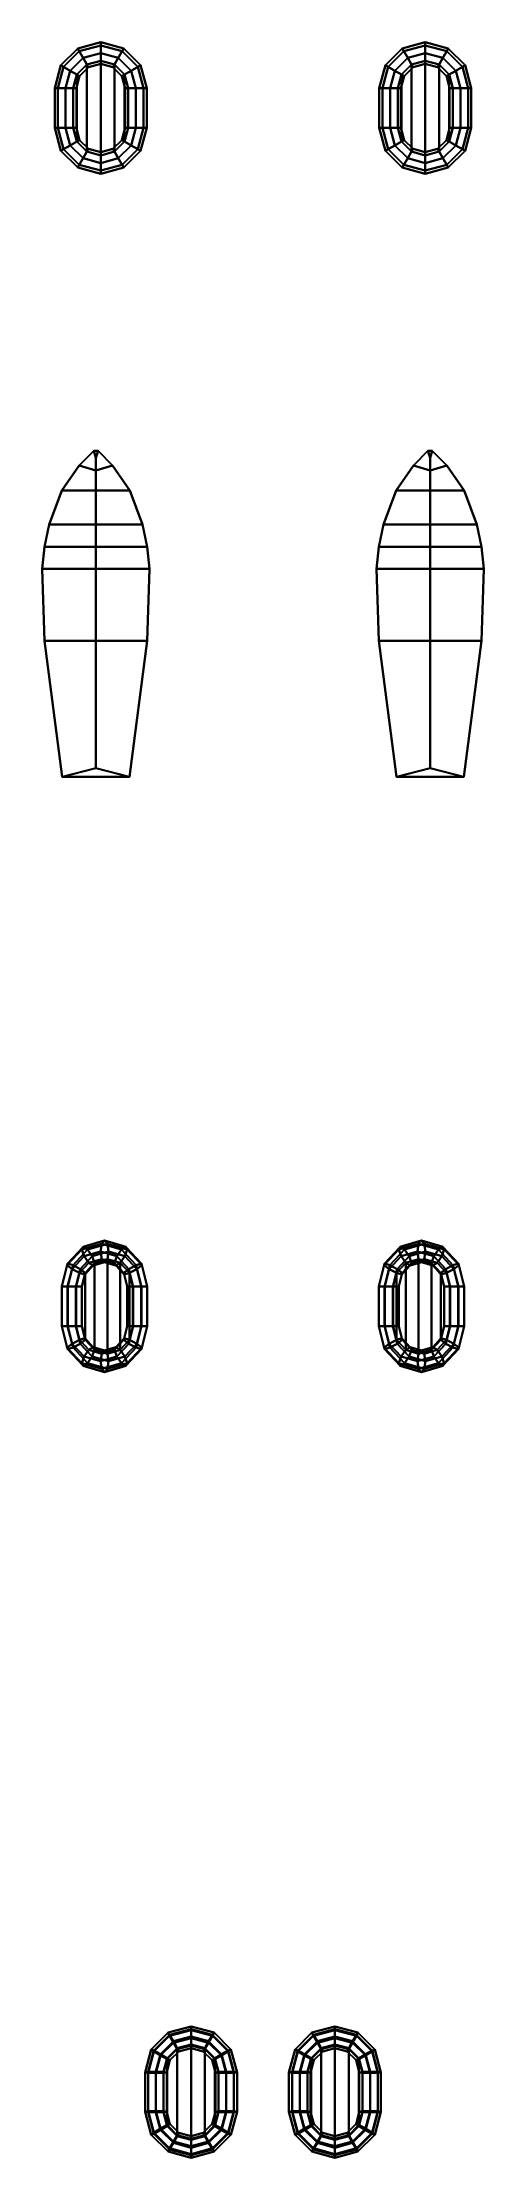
# Model space of a CAD drawing. Extents: x -4.1 to 4.1, y -27.9 to 11.1.
import ezdxf

# ---------------------------------------------------------------- set-up
doc = ezdxf.new("R2010")
doc.units = 0
doc.layers.add('BOATS', color=1, linetype='CONTINUOUS')

msp = doc.modelspace()

# ---------------------------------------------------------------- linework, layer by layer
at = {"layer": 'BOATS'}
for points in [[(-3.736, 10.715, 4.55), (-3.685, 10.686, 4.691), (-3.396, 10.975, 4.691), (-3.425, 11.026, 4.55)], [(-3.685, 10.686, 4.409), (-3.736, 10.715, 4.55), (-3.425, 11.026, 4.55), (-3.396, 10.975, 4.409)], [(-3.563, 10.615, 4.35), (-3.685, 10.686, 4.409), (-3.396, 10.975, 4.409), (-3.325, 10.853, 4.35)], [(-3.685, 10.686, 4.691), (-3.563, 10.615, 4.75), (-3.325, 10.853, 4.75), (-3.396, 10.975, 4.691)], [(-3.425, 11.026, 4.55), (-3.396, 10.975, 4.691), (-3, 11.081, 4.691), (-3, 11.14, 4.55)], [(-3.396, 10.975, 4.409), (-3.425, 11.026, 4.55), (-3, 11.14, 4.55), (-3, 11.081, 4.409)], [(-3.325, 10.853, 4.35), (-3.396, 10.975, 4.409), (-3, 11.081, 4.409), (-3, 10.94, 4.35)], [(-3.396, 10.975, 4.691), (-3.325, 10.853, 4.75), (-3, 10.94, 4.75), (-3, 11.081, 4.691)], [(-3, 11.14, 4.55), (-3, 11.081, 4.691), (-2.604, 10.975, 4.691), (-2.575, 11.026, 4.55)], [(-3, 11.081, 4.409), (-3, 11.14, 4.55), (-2.575, 11.026, 4.55), (-2.604, 10.975, 4.409)], [(-3, 10.94, 4.35), (-3, 11.081, 4.409), (-2.604, 10.975, 4.409), (-2.675, 10.853, 4.35)], [(-3, 11.081, 4.691), (-3, 10.94, 4.75), (-2.675, 10.853, 4.75), (-2.604, 10.975, 4.691)], [(-2.675, 10.853, 4.35), (-2.604, 10.975, 4.409), (-2.315, 10.686, 4.409), (-2.437, 10.615, 4.35)], [(-2.604, 10.975, 4.691), (-2.675, 10.853, 4.75), (-2.437, 10.615, 4.75), (-2.315, 10.686, 4.691)], [(-2.575, 11.026, 4.55), (-2.604, 10.975, 4.691), (-2.315, 10.686, 4.691), (-2.264, 10.715, 4.55)], [(-2.604, 10.975, 4.409), (-2.575, 11.026, 4.55), (-2.264, 10.715, 4.55), (-2.315, 10.686, 4.409)], [(2.264, 10.715, 4.55), (2.315, 10.686, 4.691), (2.604, 10.975, 4.691), (2.575, 11.026, 4.55)], [(2.315, 10.686, 4.409), (2.264, 10.715, 4.55), (2.575, 11.026, 4.55), (2.604, 10.975, 4.409)], [(2.437, 10.615, 4.35), (2.315, 10.686, 4.409), (2.604, 10.975, 4.409), (2.675, 10.853, 4.35)], [(2.315, 10.686, 4.691), (2.437, 10.615, 4.75), (2.675, 10.853, 4.75), (2.604, 10.975, 4.691)], [(2.575, 11.026, 4.55), (2.604, 10.975, 4.691), (3, 11.081, 4.691), (3, 11.14, 4.55)], [(2.604, 10.975, 4.409), (2.575, 11.026, 4.55), (3, 11.14, 4.55), (3, 11.081, 4.409)], [(2.675, 10.853, 4.35), (2.604, 10.975, 4.409), (3, 11.081, 4.409), (3, 10.94, 4.35)], [(2.604, 10.975, 4.691), (2.675, 10.853, 4.75), (3, 10.94, 4.75), (3, 11.081, 4.691)], [(3, 11.14, 4.55), (3, 11.081, 4.691), (3.396, 10.975, 4.691), (3.425, 11.026, 4.55)], [(3, 11.081, 4.409), (3, 11.14, 4.55), (3.425, 11.026, 4.55), (3.396, 10.975, 4.409)], [(3, 10.94, 4.35), (3, 11.081, 4.409), (3.396, 10.975, 4.409), (3.325, 10.853, 4.35)], [(3, 11.081, 4.691), (3, 10.94, 4.75), (3.325, 10.853, 4.75), (3.396, 10.975, 4.691)], [(3.325, 10.853, 4.35), (3.396, 10.975, 4.409), (3.685, 10.686, 4.409), (3.563, 10.615, 4.35)], [(3.396, 10.975, 4.691), (3.325, 10.853, 4.75), (3.563, 10.615, 4.75), (3.685, 10.686, 4.691)], [(3.425, 11.026, 4.55), (3.396, 10.975, 4.691), (3.685, 10.686, 4.691), (3.736, 10.715, 4.55)], [(3.396, 10.975, 4.409), (3.425, 11.026, 4.55), (3.736, 10.715, 4.55), (3.685, 10.686, 4.409)], [(-3.85, 10.29, 4.55), (-3.791, 10.29, 4.691), (-3.685, 10.686, 4.691), (-3.736, 10.715, 4.55)], [(-3.791, 10.29, 4.409), (-3.85, 10.29, 4.55), (-3.736, 10.715, 4.55), (-3.685, 10.686, 4.409)], [(-3.65, 10.29, 4.35), (-3.791, 10.29, 4.409), (-3.685, 10.686, 4.409), (-3.563, 10.615, 4.35)], [(-3.791, 10.29, 4.691), (-3.65, 10.29, 4.75), (-3.563, 10.615, 4.75), (-3.685, 10.686, 4.691)], [(-3.509, 10.29, 4.409), (-3.65, 10.29, 4.35), (-3.563, 10.615, 4.35), (-3.44, 10.544, 4.409)], [(-3.65, 10.29, 4.75), (-3.509, 10.29, 4.691), (-3.44, 10.544, 4.691), (-3.563, 10.615, 4.75)], [(-3.44, 10.544, 4.409), (-3.563, 10.615, 4.35), (-3.325, 10.853, 4.35), (-3.254, 10.73, 4.409)], [(-3.563, 10.615, 4.75), (-3.44, 10.544, 4.691), (-3.254, 10.73, 4.691), (-3.325, 10.853, 4.75)], [(-3.44, 10.544, 4.691), (-3.39, 10.515, 4.55), (-3.225, 10.68, 4.55), (-3.254, 10.73, 4.691)], [(-3.254, 10.73, 4.409), (-3.44, 10.544, 4.409), (-3.44, 9.306, 4.409), (-3.254, 9.12, 4.409)], [(-3.39, 10.515, 4.55), (-3.44, 10.544, 4.409), (-3.254, 10.73, 4.409), (-3.225, 10.68, 4.55)], [(-3.254, 10.73, 4.409), (-3.325, 10.853, 4.35), (-3, 10.94, 4.35), (-3, 10.799, 4.409)], [(-3.325, 10.853, 4.75), (-3.254, 10.73, 4.691), (-3, 10.799, 4.691), (-3, 10.94, 4.75)], [(-3.254, 10.73, 4.691), (-3.225, 10.68, 4.55), (-3, 10.74, 4.55), (-3, 10.799, 4.691)], [(-3, 10.799, 4.409), (-3.254, 10.73, 4.409), (-3.254, 9.12, 4.409), (-3, 9.051, 4.409)], [(-3.225, 10.68, 4.55), (-3.254, 10.73, 4.409), (-3, 10.799, 4.409), (-3, 10.74, 4.55)], [(-3, 10.799, 4.409), (-3, 10.94, 4.35), (-2.675, 10.853, 4.35), (-2.746, 10.73, 4.409)], [(-3, 10.94, 4.75), (-3, 10.799, 4.691), (-2.746, 10.73, 4.691), (-2.675, 10.853, 4.75)], [(-3, 10.799, 4.691), (-3, 10.74, 4.55), (-2.775, 10.68, 4.55), (-2.746, 10.73, 4.691)], [(-2.746, 10.73, 4.409), (-3, 10.799, 4.409), (-3, 9.051, 4.409), (-2.746, 9.12, 4.409)], [(-3, 10.74, 4.55), (-3, 10.799, 4.409), (-2.746, 10.73, 4.409), (-2.775, 10.68, 4.55)], [(-2.746, 10.73, 4.691), (-2.775, 10.68, 4.55), (-2.61, 10.515, 4.55), (-2.56, 10.544, 4.691)], [(-2.775, 10.68, 4.55), (-2.746, 10.73, 4.409), (-2.56, 10.544, 4.409), (-2.61, 10.515, 4.55)], [(-2.746, 10.73, 4.409), (-2.675, 10.853, 4.35), (-2.437, 10.615, 4.35), (-2.56, 10.544, 4.409)], [(-2.675, 10.853, 4.75), (-2.746, 10.73, 4.691), (-2.56, 10.544, 4.691), (-2.437, 10.615, 4.75)], [(-2.56, 10.544, 4.409), (-2.746, 10.73, 4.409), (-2.746, 9.12, 4.409), (-2.56, 9.306, 4.409)], [(-2.56, 10.544, 4.409), (-2.437, 10.615, 4.35), (-2.35, 10.29, 4.35), (-2.491, 10.29, 4.409)], [(-2.437, 10.615, 4.75), (-2.56, 10.544, 4.691), (-2.491, 10.29, 4.691), (-2.35, 10.29, 4.75)], [(-2.437, 10.615, 4.35), (-2.315, 10.686, 4.409), (-2.209, 10.29, 4.409), (-2.35, 10.29, 4.35)], [(-2.315, 10.686, 4.691), (-2.437, 10.615, 4.75), (-2.35, 10.29, 4.75), (-2.209, 10.29, 4.691)], [(-2.264, 10.715, 4.55), (-2.315, 10.686, 4.691), (-2.209, 10.29, 4.691), (-2.15, 10.29, 4.55)], [(-2.315, 10.686, 4.409), (-2.264, 10.715, 4.55), (-2.15, 10.29, 4.55), (-2.209, 10.29, 4.409)], [(2.15, 10.29, 4.55), (2.209, 10.29, 4.691), (2.315, 10.686, 4.691), (2.264, 10.715, 4.55)], [(2.209, 10.29, 4.409), (2.15, 10.29, 4.55), (2.264, 10.715, 4.55), (2.315, 10.686, 4.409)], [(2.35, 10.29, 4.35), (2.209, 10.29, 4.409), (2.315, 10.686, 4.409), (2.437, 10.615, 4.35)], [(2.209, 10.29, 4.691), (2.35, 10.29, 4.75), (2.437, 10.615, 4.75), (2.315, 10.686, 4.691)], [(2.491, 10.29, 4.409), (2.35, 10.29, 4.35), (2.437, 10.615, 4.35), (2.56, 10.544, 4.409)], [(2.35, 10.29, 4.75), (2.491, 10.29, 4.691), (2.56, 10.544, 4.691), (2.437, 10.615, 4.75)], [(2.56, 10.544, 4.409), (2.437, 10.615, 4.35), (2.675, 10.853, 4.35), (2.746, 10.73, 4.409)], [(2.437, 10.615, 4.75), (2.56, 10.544, 4.691), (2.746, 10.73, 4.691), (2.675, 10.853, 4.75)], [(2.56, 10.544, 4.691), (2.61, 10.515, 4.55), (2.775, 10.68, 4.55), (2.746, 10.73, 4.691)], [(2.61, 10.515, 4.55), (2.56, 10.544, 4.409), (2.746, 10.73, 4.409), (2.775, 10.68, 4.55)], [(2.746, 10.73, 4.409), (2.56, 10.544, 4.409), (2.56, 9.306, 4.409), (2.746, 9.12, 4.409)], [(2.746, 10.73, 4.409), (2.675, 10.853, 4.35), (3, 10.94, 4.35), (3, 10.799, 4.409)], [(2.675, 10.853, 4.75), (2.746, 10.73, 4.691), (3, 10.799, 4.691), (3, 10.94, 4.75)], [(2.746, 10.73, 4.691), (2.775, 10.68, 4.55), (3, 10.74, 4.55), (3, 10.799, 4.691)], [(2.775, 10.68, 4.55), (2.746, 10.73, 4.409), (3, 10.799, 4.409), (3, 10.74, 4.55)], [(3, 10.799, 4.409), (2.746, 10.73, 4.409), (2.746, 9.12, 4.409), (3, 9.051, 4.409)], [(3, 10.799, 4.409), (3, 10.94, 4.35), (3.325, 10.853, 4.35), (3.254, 10.73, 4.409)], [(3, 10.94, 4.75), (3, 10.799, 4.691), (3.254, 10.73, 4.691), (3.325, 10.853, 4.75)], [(3, 10.799, 4.691), (3, 10.74, 4.55), (3.225, 10.68, 4.55), (3.254, 10.73, 4.691)], [(3, 10.74, 4.55), (3, 10.799, 4.409), (3.254, 10.73, 4.409), (3.225, 10.68, 4.55)], [(3.254, 10.73, 4.409), (3, 10.799, 4.409), (3, 9.051, 4.409), (3.254, 9.12, 4.409)], [(3.254, 10.73, 4.691), (3.225, 10.68, 4.55), (3.39, 10.515, 4.55), (3.44, 10.544, 4.691)], [(3.225, 10.68, 4.55), (3.254, 10.73, 4.409), (3.44, 10.544, 4.409), (3.39, 10.515, 4.55)], [(3.254, 10.73, 4.409), (3.325, 10.853, 4.35), (3.563, 10.615, 4.35), (3.44, 10.544, 4.409)], [(3.325, 10.853, 4.75), (3.254, 10.73, 4.691), (3.44, 10.544, 4.691), (3.563, 10.615, 4.75)], [(3.44, 10.544, 4.409), (3.254, 10.73, 4.409), (3.254, 9.12, 4.409), (3.44, 9.306, 4.409)], [(3.44, 10.544, 4.409), (3.563, 10.615, 4.35), (3.65, 10.29, 4.35), (3.509, 10.29, 4.409)], [(3.563, 10.615, 4.75), (3.44, 10.544, 4.691), (3.509, 10.29, 4.691), (3.65, 10.29, 4.75)], [(3.563, 10.615, 4.35), (3.685, 10.686, 4.409), (3.791, 10.29, 4.409), (3.65, 10.29, 4.35)], [(3.685, 10.686, 4.691), (3.563, 10.615, 4.75), (3.65, 10.29, 4.75), (3.791, 10.29, 4.691)], [(3.736, 10.715, 4.55), (3.685, 10.686, 4.691), (3.791, 10.29, 4.691), (3.85, 10.29, 4.55)], [(3.685, 10.686, 4.409), (3.736, 10.715, 4.55), (3.85, 10.29, 4.55), (3.791, 10.29, 4.409)], [(-3.791, 10.29, 4.691), (-3.85, 10.29, 4.55), (-3.85, 9.56, 4.55), (-3.791, 9.56, 4.691)], [(-3.85, 10.29, 4.55), (-3.791, 10.29, 4.409), (-3.791, 9.56, 4.409), (-3.85, 9.56, 4.55)], [(-3.791, 10.29, 4.409), (-3.65, 10.29, 4.35), (-3.65, 9.56, 4.35), (-3.791, 9.56, 4.409)], [(-3.65, 10.29, 4.75), (-3.791, 10.29, 4.691), (-3.791, 9.56, 4.691), (-3.65, 9.56, 4.75)], [(-3.65, 10.29, 4.35), (-3.509, 10.29, 4.409), (-3.509, 9.56, 4.409), (-3.65, 9.56, 4.35)], [(-3.509, 10.29, 4.691), (-3.65, 10.29, 4.75), (-3.65, 9.56, 4.75), (-3.509, 9.56, 4.691)], [(-3.509, 10.29, 4.691), (-3.45, 10.29, 4.55), (-3.39, 10.515, 4.55), (-3.44, 10.544, 4.691)], [(-3.44, 10.544, 4.409), (-3.509, 10.29, 4.409), (-3.509, 9.56, 4.409), (-3.44, 9.306, 4.409)], [(-3.45, 10.29, 4.55), (-3.509, 10.29, 4.409), (-3.44, 10.544, 4.409), (-3.39, 10.515, 4.55)], [(-3.45, 10.29, 4.55), (-3.509, 10.29, 4.691), (-3.509, 9.56, 4.691), (-3.45, 9.56, 4.55)], [(-3.509, 10.29, 4.409), (-3.45, 10.29, 4.55), (-3.45, 9.56, 4.55), (-3.509, 9.56, 4.409)], [(-2.56, 10.544, 4.691), (-2.61, 10.515, 4.55), (-2.55, 10.29, 4.55), (-2.491, 10.29, 4.691)], [(-2.61, 10.515, 4.55), (-2.56, 10.544, 4.409), (-2.491, 10.29, 4.409), (-2.55, 10.29, 4.55)], [(-2.491, 10.29, 4.409), (-2.56, 10.544, 4.409), (-2.56, 9.306, 4.409), (-2.491, 9.56, 4.409)], [(-2.491, 10.29, 4.691), (-2.55, 10.29, 4.55), (-2.55, 9.56, 4.55), (-2.491, 9.56, 4.691)], [(-2.55, 10.29, 4.55), (-2.491, 10.29, 4.409), (-2.491, 9.56, 4.409), (-2.55, 9.56, 4.55)], [(-2.491, 10.29, 4.409), (-2.35, 10.29, 4.35), (-2.35, 9.56, 4.35), (-2.491, 9.56, 4.409)], [(-2.35, 10.29, 4.75), (-2.491, 10.29, 4.691), (-2.491, 9.56, 4.691), (-2.35, 9.56, 4.75)], [(-2.35, 10.29, 4.35), (-2.209, 10.29, 4.409), (-2.209, 9.56, 4.409), (-2.35, 9.56, 4.35)], [(-2.209, 10.29, 4.691), (-2.35, 10.29, 4.75), (-2.35, 9.56, 4.75), (-2.209, 9.56, 4.691)], [(-2.15, 10.29, 4.55), (-2.209, 10.29, 4.691), (-2.209, 9.56, 4.691), (-2.15, 9.56, 4.55)], [(-2.209, 10.29, 4.409), (-2.15, 10.29, 4.55), (-2.15, 9.56, 4.55), (-2.209, 9.56, 4.409)], [(2.209, 10.29, 4.691), (2.15, 10.29, 4.55), (2.15, 9.56, 4.55), (2.209, 9.56, 4.691)], [(2.15, 10.29, 4.55), (2.209, 10.29, 4.409), (2.209, 9.56, 4.409), (2.15, 9.56, 4.55)], [(2.209, 10.29, 4.409), (2.35, 10.29, 4.35), (2.35, 9.56, 4.35), (2.209, 9.56, 4.409)], [(2.35, 10.29, 4.75), (2.209, 10.29, 4.691), (2.209, 9.56, 4.691), (2.35, 9.56, 4.75)], [(2.35, 10.29, 4.35), (2.491, 10.29, 4.409), (2.491, 9.56, 4.409), (2.35, 9.56, 4.35)], [(2.491, 10.29, 4.691), (2.35, 10.29, 4.75), (2.35, 9.56, 4.75), (2.491, 9.56, 4.691)], [(2.491, 10.29, 4.691), (2.55, 10.29, 4.55), (2.61, 10.515, 4.55), (2.56, 10.544, 4.691)], [(2.55, 10.29, 4.55), (2.491, 10.29, 4.409), (2.56, 10.544, 4.409), (2.61, 10.515, 4.55)], [(2.56, 10.544, 4.409), (2.491, 10.29, 4.409), (2.491, 9.56, 4.409), (2.56, 9.306, 4.409)], [(2.55, 10.29, 4.55), (2.491, 10.29, 4.691), (2.491, 9.56, 4.691), (2.55, 9.56, 4.55)], [(2.491, 10.29, 4.409), (2.55, 10.29, 4.55), (2.55, 9.56, 4.55), (2.491, 9.56, 4.409)], [(3.44, 10.544, 4.691), (3.39, 10.515, 4.55), (3.45, 10.29, 4.55), (3.509, 10.29, 4.691)], [(3.39, 10.515, 4.55), (3.44, 10.544, 4.409), (3.509, 10.29, 4.409), (3.45, 10.29, 4.55)], [(3.509, 10.29, 4.409), (3.44, 10.544, 4.409), (3.44, 9.306, 4.409), (3.509, 9.56, 4.409)], [(3.509, 10.29, 4.691), (3.45, 10.29, 4.55), (3.45, 9.56, 4.55), (3.509, 9.56, 4.691)], [(3.45, 10.29, 4.55), (3.509, 10.29, 4.409), (3.509, 9.56, 4.409), (3.45, 9.56, 4.55)], [(3.509, 10.29, 4.409), (3.65, 10.29, 4.35), (3.65, 9.56, 4.35), (3.509, 9.56, 4.409)], [(3.65, 10.29, 4.75), (3.509, 10.29, 4.691), (3.509, 9.56, 4.691), (3.65, 9.56, 4.75)], [(3.65, 10.29, 4.35), (3.791, 10.29, 4.409), (3.791, 9.56, 4.409), (3.65, 9.56, 4.35)], [(3.791, 10.29, 4.691), (3.65, 10.29, 4.75), (3.65, 9.56, 4.75), (3.791, 9.56, 4.691)], [(3.85, 10.29, 4.55), (3.791, 10.29, 4.691), (3.791, 9.56, 4.691), (3.85, 9.56, 4.55)], [(3.791, 10.29, 4.409), (3.85, 10.29, 4.55), (3.85, 9.56, 4.55), (3.791, 9.56, 4.409)], [(-3.736, 9.135, 4.55), (-3.685, 9.164, 4.691), (-3.791, 9.56, 4.691), (-3.85, 9.56, 4.55)], [(-3.685, 9.164, 4.409), (-3.736, 9.135, 4.55), (-3.85, 9.56, 4.55), (-3.791, 9.56, 4.409)], [(-3.563, 9.235, 4.35), (-3.685, 9.164, 4.409), (-3.791, 9.56, 4.409), (-3.65, 9.56, 4.35)], [(-3.685, 9.164, 4.691), (-3.563, 9.235, 4.75), (-3.65, 9.56, 4.75), (-3.791, 9.56, 4.691)], [(-3.44, 9.306, 4.409), (-3.563, 9.235, 4.35), (-3.65, 9.56, 4.35), (-3.509, 9.56, 4.409)], [(-3.563, 9.235, 4.75), (-3.44, 9.306, 4.691), (-3.509, 9.56, 4.691), (-3.65, 9.56, 4.75)], [(-3.44, 9.306, 4.691), (-3.39, 9.335, 4.55), (-3.45, 9.56, 4.55), (-3.509, 9.56, 4.691)], [(-3.39, 9.335, 4.55), (-3.44, 9.306, 4.409), (-3.509, 9.56, 4.409), (-3.45, 9.56, 4.55)], [(-2.491, 9.56, 4.691), (-2.55, 9.56, 4.55), (-2.61, 9.335, 4.55), (-2.56, 9.306, 4.691)], [(-2.55, 9.56, 4.55), (-2.491, 9.56, 4.409), (-2.56, 9.306, 4.409), (-2.61, 9.335, 4.55)], [(-2.491, 9.56, 4.409), (-2.35, 9.56, 4.35), (-2.437, 9.235, 4.35), (-2.56, 9.306, 4.409)], [(-2.35, 9.56, 4.75), (-2.491, 9.56, 4.691), (-2.56, 9.306, 4.691), (-2.437, 9.235, 4.75)], [(-2.35, 9.56, 4.35), (-2.209, 9.56, 4.409), (-2.315, 9.164, 4.409), (-2.437, 9.235, 4.35)], [(-2.209, 9.56, 4.691), (-2.35, 9.56, 4.75), (-2.437, 9.235, 4.75), (-2.315, 9.164, 4.691)], [(-2.15, 9.56, 4.55), (-2.209, 9.56, 4.691), (-2.315, 9.164, 4.691), (-2.264, 9.135, 4.55)], [(-2.209, 9.56, 4.409), (-2.15, 9.56, 4.55), (-2.264, 9.135, 4.55), (-2.315, 9.164, 4.409)], [(2.264, 9.135, 4.55), (2.315, 9.164, 4.691), (2.209, 9.56, 4.691), (2.15, 9.56, 4.55)], [(2.315, 9.164, 4.409), (2.264, 9.135, 4.55), (2.15, 9.56, 4.55), (2.209, 9.56, 4.409)], [(2.437, 9.235, 4.35), (2.315, 9.164, 4.409), (2.209, 9.56, 4.409), (2.35, 9.56, 4.35)], [(2.315, 9.164, 4.691), (2.437, 9.235, 4.75), (2.35, 9.56, 4.75), (2.209, 9.56, 4.691)], [(2.56, 9.306, 4.409), (2.437, 9.235, 4.35), (2.35, 9.56, 4.35), (2.491, 9.56, 4.409)], [(2.437, 9.235, 4.75), (2.56, 9.306, 4.691), (2.491, 9.56, 4.691), (2.35, 9.56, 4.75)], [(2.56, 9.306, 4.691), (2.61, 9.335, 4.55), (2.55, 9.56, 4.55), (2.491, 9.56, 4.691)], [(2.61, 9.335, 4.55), (2.56, 9.306, 4.409), (2.491, 9.56, 4.409), (2.55, 9.56, 4.55)], [(3.509, 9.56, 4.691), (3.45, 9.56, 4.55), (3.39, 9.335, 4.55), (3.44, 9.306, 4.691)], [(3.45, 9.56, 4.55), (3.509, 9.56, 4.409), (3.44, 9.306, 4.409), (3.39, 9.335, 4.55)], [(3.509, 9.56, 4.409), (3.65, 9.56, 4.35), (3.563, 9.235, 4.35), (3.44, 9.306, 4.409)], [(3.65, 9.56, 4.75), (3.509, 9.56, 4.691), (3.44, 9.306, 4.691), (3.563, 9.235, 4.75)], [(3.65, 9.56, 4.35), (3.791, 9.56, 4.409), (3.685, 9.164, 4.409), (3.563, 9.235, 4.35)], [(3.791, 9.56, 4.691), (3.65, 9.56, 4.75), (3.563, 9.235, 4.75), (3.685, 9.164, 4.691)], [(3.85, 9.56, 4.55), (3.791, 9.56, 4.691), (3.685, 9.164, 4.691), (3.736, 9.135, 4.55)], [(3.791, 9.56, 4.409), (3.85, 9.56, 4.55), (3.736, 9.135, 4.55), (3.685, 9.164, 4.409)], [(-3.425, 8.824, 4.55), (-3.396, 8.875, 4.691), (-3.685, 9.164, 4.691), (-3.736, 9.135, 4.55)], [(-3.396, 8.875, 4.409), (-3.425, 8.824, 4.55), (-3.736, 9.135, 4.55), (-3.685, 9.164, 4.409)], [(-3.325, 8.997, 4.35), (-3.396, 8.875, 4.409), (-3.685, 9.164, 4.409), (-3.563, 9.235, 4.35)], [(-3.396, 8.875, 4.691), (-3.325, 8.997, 4.75), (-3.563, 9.235, 4.75), (-3.685, 9.164, 4.691)], [(-3.254, 9.12, 4.409), (-3.325, 8.997, 4.35), (-3.563, 9.235, 4.35), (-3.44, 9.306, 4.409)], [(-3.325, 8.997, 4.75), (-3.254, 9.12, 4.691), (-3.44, 9.306, 4.691), (-3.563, 9.235, 4.75)], [(-3.254, 9.12, 4.691), (-3.225, 9.17, 4.55), (-3.39, 9.335, 4.55), (-3.44, 9.306, 4.691)], [(-3.225, 9.17, 4.55), (-3.254, 9.12, 4.409), (-3.44, 9.306, 4.409), (-3.39, 9.335, 4.55)], [(-3, 8.91, 4.35), (-3, 8.769, 4.409), (-3.396, 8.875, 4.409), (-3.325, 8.997, 4.35)], [(-3, 8.769, 4.691), (-3, 8.91, 4.75), (-3.325, 8.997, 4.75), (-3.396, 8.875, 4.691)], [(-3, 9.051, 4.409), (-3, 8.91, 4.35), (-3.325, 8.997, 4.35), (-3.254, 9.12, 4.409)], [(-3, 8.91, 4.75), (-3, 9.051, 4.691), (-3.254, 9.12, 4.691), (-3.325, 8.997, 4.75)], [(-3, 9.051, 4.691), (-3, 9.11, 4.55), (-3.225, 9.17, 4.55), (-3.254, 9.12, 4.691)], [(-3, 9.11, 4.55), (-3, 9.051, 4.409), (-3.254, 9.12, 4.409), (-3.225, 9.17, 4.55)], [(-2.746, 9.12, 4.691), (-2.775, 9.17, 4.55), (-3, 9.11, 4.55), (-3, 9.051, 4.691)], [(-2.775, 9.17, 4.55), (-2.746, 9.12, 4.409), (-3, 9.051, 4.409), (-3, 9.11, 4.55)], [(-2.746, 9.12, 4.409), (-2.675, 8.997, 4.35), (-3, 8.91, 4.35), (-3, 9.051, 4.409)], [(-2.675, 8.997, 4.75), (-2.746, 9.12, 4.691), (-3, 9.051, 4.691), (-3, 8.91, 4.75)], [(-2.675, 8.997, 4.35), (-2.604, 8.875, 4.409), (-3, 8.769, 4.409), (-3, 8.91, 4.35)], [(-2.604, 8.875, 4.691), (-2.675, 8.997, 4.75), (-3, 8.91, 4.75), (-3, 8.769, 4.691)], [(-2.56, 9.306, 4.691), (-2.61, 9.335, 4.55), (-2.775, 9.17, 4.55), (-2.746, 9.12, 4.691)], [(-2.61, 9.335, 4.55), (-2.56, 9.306, 4.409), (-2.746, 9.12, 4.409), (-2.775, 9.17, 4.55)], [(-2.56, 9.306, 4.409), (-2.437, 9.235, 4.35), (-2.675, 8.997, 4.35), (-2.746, 9.12, 4.409)], [(-2.437, 9.235, 4.75), (-2.56, 9.306, 4.691), (-2.746, 9.12, 4.691), (-2.675, 8.997, 4.75)], [(-2.437, 9.235, 4.35), (-2.315, 9.164, 4.409), (-2.604, 8.875, 4.409), (-2.675, 8.997, 4.35)], [(-2.315, 9.164, 4.691), (-2.437, 9.235, 4.75), (-2.675, 8.997, 4.75), (-2.604, 8.875, 4.691)], [(-2.264, 9.135, 4.55), (-2.315, 9.164, 4.691), (-2.604, 8.875, 4.691), (-2.575, 8.824, 4.55)], [(-2.315, 9.164, 4.409), (-2.264, 9.135, 4.55), (-2.575, 8.824, 4.55), (-2.604, 8.875, 4.409)], [(2.575, 8.824, 4.55), (2.604, 8.875, 4.691), (2.315, 9.164, 4.691), (2.264, 9.135, 4.55)], [(2.604, 8.875, 4.409), (2.575, 8.824, 4.55), (2.264, 9.135, 4.55), (2.315, 9.164, 4.409)], [(2.675, 8.997, 4.35), (2.604, 8.875, 4.409), (2.315, 9.164, 4.409), (2.437, 9.235, 4.35)], [(2.604, 8.875, 4.691), (2.675, 8.997, 4.75), (2.437, 9.235, 4.75), (2.315, 9.164, 4.691)], [(2.746, 9.12, 4.409), (2.675, 8.997, 4.35), (2.437, 9.235, 4.35), (2.56, 9.306, 4.409)], [(2.675, 8.997, 4.75), (2.746, 9.12, 4.691), (2.56, 9.306, 4.691), (2.437, 9.235, 4.75)], [(2.746, 9.12, 4.691), (2.775, 9.17, 4.55), (2.61, 9.335, 4.55), (2.56, 9.306, 4.691)], [(2.775, 9.17, 4.55), (2.746, 9.12, 4.409), (2.56, 9.306, 4.409), (2.61, 9.335, 4.55)], [(3, 8.91, 4.35), (3, 8.769, 4.409), (2.604, 8.875, 4.409), (2.675, 8.997, 4.35)], [(3, 8.769, 4.691), (3, 8.91, 4.75), (2.675, 8.997, 4.75), (2.604, 8.875, 4.691)], [(3, 9.051, 4.409), (3, 8.91, 4.35), (2.675, 8.997, 4.35), (2.746, 9.12, 4.409)], [(3, 8.91, 4.75), (3, 9.051, 4.691), (2.746, 9.12, 4.691), (2.675, 8.997, 4.75)], [(3, 9.051, 4.691), (3, 9.11, 4.55), (2.775, 9.17, 4.55), (2.746, 9.12, 4.691)], [(3, 9.11, 4.55), (3, 9.051, 4.409), (2.746, 9.12, 4.409), (2.775, 9.17, 4.55)], [(3.254, 9.12, 4.691), (3.225, 9.17, 4.55), (3, 9.11, 4.55), (3, 9.051, 4.691)], [(3.225, 9.17, 4.55), (3.254, 9.12, 4.409), (3, 9.051, 4.409), (3, 9.11, 4.55)], [(3.254, 9.12, 4.409), (3.325, 8.997, 4.35), (3, 8.91, 4.35), (3, 9.051, 4.409)], [(3.325, 8.997, 4.75), (3.254, 9.12, 4.691), (3, 9.051, 4.691), (3, 8.91, 4.75)], [(3.325, 8.997, 4.35), (3.396, 8.875, 4.409), (3, 8.769, 4.409), (3, 8.91, 4.35)], [(3.396, 8.875, 4.691), (3.325, 8.997, 4.75), (3, 8.91, 4.75), (3, 8.769, 4.691)], [(3.44, 9.306, 4.691), (3.39, 9.335, 4.55), (3.225, 9.17, 4.55), (3.254, 9.12, 4.691)], [(3.39, 9.335, 4.55), (3.44, 9.306, 4.409), (3.254, 9.12, 4.409), (3.225, 9.17, 4.55)], [(3.44, 9.306, 4.409), (3.563, 9.235, 4.35), (3.325, 8.997, 4.35), (3.254, 9.12, 4.409)], [(3.563, 9.235, 4.75), (3.44, 9.306, 4.691), (3.254, 9.12, 4.691), (3.325, 8.997, 4.75)], [(3.563, 9.235, 4.35), (3.685, 9.164, 4.409), (3.396, 8.875, 4.409), (3.325, 8.997, 4.35)], [(3.685, 9.164, 4.691), (3.563, 9.235, 4.75), (3.325, 8.997, 4.75), (3.396, 8.875, 4.691)], [(3.736, 9.135, 4.55), (3.685, 9.164, 4.691), (3.396, 8.875, 4.691), (3.425, 8.824, 4.55)], [(3.685, 9.164, 4.409), (3.736, 9.135, 4.55), (3.425, 8.824, 4.55), (3.396, 8.875, 4.409)], [(-3, 8.71, 4.55), (-3, 8.769, 4.691), (-3.396, 8.875, 4.691), (-3.425, 8.824, 4.55)], [(-3, 8.769, 4.409), (-3, 8.71, 4.55), (-3.425, 8.824, 4.55), (-3.396, 8.875, 4.409)], [(-2.575, 8.824, 4.55), (-2.604, 8.875, 4.691), (-3, 8.769, 4.691), (-3, 8.71, 4.55)], [(-2.604, 8.875, 4.409), (-2.575, 8.824, 4.55), (-3, 8.71, 4.55), (-3, 8.769, 4.409)], [(3, 8.71, 4.55), (3, 8.769, 4.691), (2.604, 8.875, 4.691), (2.575, 8.824, 4.55)], [(3, 8.769, 4.409), (3, 8.71, 4.55), (2.575, 8.824, 4.55), (2.604, 8.875, 4.409)], [(3.425, 8.824, 4.55), (3.396, 8.875, 4.691), (3, 8.769, 4.691), (3, 8.71, 4.55)], [(3.396, 8.875, 4.409), (3.425, 8.824, 4.55), (3, 8.71, 4.55), (3, 8.769, 4.409)], [(-3.13, 3.59, 5.39), (-3.09, 3.46, 4.51), (-3.09, 3.23, 4.26), (-3.4, 3.32, 5.39)], [(-3.4, 3.32, 5.39), (-3.09, 3.23, 4.26), (-3.09, 3.46, 4.51), (-3.13, 3.59, 5.39)], [(-3.13, 3.59, 5.39), (-3.09, 3.46, 4.51), (-3.09, 3.46, 4.51), (-3.05, 3.59, 5.39)], [(-3.05, 3.59, 5.39), (-3.09, 3.46, 4.51), (-3.09, 3.46, 4.51), (-3.13, 3.59, 5.39)], [(-2.78, 3.32, 5.39), (-3.09, 3.23, 4.26), (-3.09, 3.46, 4.51), (-3.05, 3.59, 5.39)], [(-3.05, 3.59, 5.39), (-3.09, 3.46, 4.51), (-3.09, 3.23, 4.26), (-2.78, 3.32, 5.39)], [(3.05, 3.59, 5.39), (3.09, 3.46, 4.51), (3.09, 3.23, 4.26), (2.78, 3.32, 5.39)], [(2.78, 3.32, 5.39), (3.09, 3.23, 4.26), (3.09, 3.46, 4.51), (3.05, 3.59, 5.39)], [(3.05, 3.59, 5.39), (3.09, 3.46, 4.51), (3.09, 3.46, 4.51), (3.13, 3.59, 5.39)], [(3.13, 3.59, 5.39), (3.09, 3.46, 4.51), (3.09, 3.46, 4.51), (3.05, 3.59, 5.39)], [(3.4, 3.32, 5.39), (3.09, 3.23, 4.26), (3.09, 3.46, 4.51), (3.13, 3.59, 5.39)], [(3.13, 3.59, 5.39), (3.09, 3.46, 4.51), (3.09, 3.23, 4.26), (3.4, 3.32, 5.39)], [(-3.4, 3.32, 5.39), (-3.09, 3.23, 4.26), (-3.09, 2.86, 4.26), (-3.72, 2.86, 5.3)], [(-3.72, 2.86, 5.3), (-3.09, 2.86, 4.26), (-3.09, 3.23, 4.26), (-3.4, 3.32, 5.39)], [(-2.46, 2.86, 5.3), (-3.09, 2.86, 4.26), (-3.09, 3.23, 4.26), (-2.78, 3.32, 5.39)], [(-2.78, 3.32, 5.39), (-3.09, 3.23, 4.26), (-3.09, 2.86, 4.26), (-2.46, 2.86, 5.3)], [(2.78, 3.32, 5.39), (3.09, 3.23, 4.26), (3.09, 2.86, 4.26), (2.46, 2.86, 5.3)], [(2.46, 2.86, 5.3), (3.09, 2.86, 4.26), (3.09, 3.23, 4.26), (2.78, 3.32, 5.39)], [(3.72, 2.86, 5.3), (3.09, 2.86, 4.26), (3.09, 3.23, 4.26), (3.4, 3.32, 5.39)], [(3.4, 3.32, 5.39), (3.09, 3.23, 4.26), (3.09, 2.86, 4.26), (3.72, 2.86, 5.3)], [(-3.72, 2.86, 5.3), (-3.09, 2.86, 4.26), (-3.09, 2.23, 4.26), (-3.95, 2.23, 5.23)], [(-3.95, 2.23, 5.23), (-3.09, 2.23, 4.26), (-3.09, 2.86, 4.26), (-3.72, 2.86, 5.3)], [(-2.23, 2.23, 5.23), (-3.09, 2.23, 4.26), (-3.09, 2.86, 4.26), (-2.46, 2.86, 5.3)], [(-2.46, 2.86, 5.3), (-3.09, 2.86, 4.26), (-3.09, 2.23, 4.26), (-2.23, 2.23, 5.23)], [(2.46, 2.86, 5.3), (3.09, 2.86, 4.26), (3.09, 2.23, 4.26), (2.23, 2.23, 5.23)], [(2.23, 2.23, 5.23), (3.09, 2.23, 4.26), (3.09, 2.86, 4.26), (2.46, 2.86, 5.3)], [(3.95, 2.23, 5.23), (3.09, 2.23, 4.26), (3.09, 2.86, 4.26), (3.72, 2.86, 5.3)], [(3.72, 2.86, 5.3), (3.09, 2.86, 4.26), (3.09, 2.23, 4.26), (3.95, 2.23, 5.23)], [(-3.95, 2.23, 5.23), (-3.09, 2.23, 4.26), (-3.09, 1.82, 4.26), (-4.04, 1.82, 5.2)], [(-4.04, 1.82, 5.2), (-3.09, 1.82, 4.26), (-3.09, 2.23, 4.26), (-3.95, 2.23, 5.23)], [(-2.14, 1.82, 5.2), (-3.09, 1.82, 4.26), (-3.09, 2.23, 4.26), (-2.23, 2.23, 5.23)], [(-2.23, 2.23, 5.23), (-3.09, 2.23, 4.26), (-3.09, 1.82, 4.26), (-2.14, 1.82, 5.2)], [(2.23, 2.23, 5.23), (3.09, 2.23, 4.26), (3.09, 1.82, 4.26), (2.14, 1.82, 5.2)], [(2.14, 1.82, 5.2), (3.09, 1.82, 4.26), (3.09, 2.23, 4.26), (2.23, 2.23, 5.23)], [(4.04, 1.82, 5.2), (3.09, 1.82, 4.26), (3.09, 2.23, 4.26), (3.95, 2.23, 5.23)], [(3.95, 2.23, 5.23), (3.09, 2.23, 4.26), (3.09, 1.82, 4.26), (4.04, 1.82, 5.2)], [(-4.08, 1.41, 5.18), (-3.09, 1.41, 4.26), (-3.09, 1.82, 4.26), (-4.04, 1.82, 5.2)], [(-4.04, 1.82, 5.2), (-3.09, 1.82, 4.26), (-3.09, 1.41, 4.26), (-4.08, 1.41, 5.18)], [(-2.14, 1.82, 5.2), (-3.09, 1.82, 4.26), (-3.09, 1.41, 4.26), (-2.1, 1.41, 5.18)], [(-2.1, 1.41, 5.18), (-3.09, 1.41, 4.26), (-3.09, 1.82, 4.26), (-2.14, 1.82, 5.2)], [(2.1, 1.41, 5.18), (3.09, 1.41, 4.26), (3.09, 1.82, 4.26), (2.14, 1.82, 5.2)], [(2.14, 1.82, 5.2), (3.09, 1.82, 4.26), (3.09, 1.41, 4.26), (2.1, 1.41, 5.18)], [(4.04, 1.82, 5.2), (3.09, 1.82, 4.26), (3.09, 1.41, 4.26), (4.08, 1.41, 5.18)], [(4.08, 1.41, 5.18), (3.09, 1.41, 4.26), (3.09, 1.82, 4.26), (4.04, 1.82, 5.2)], [(-4.08, 1.41, 5.18), (-3.09, 1.41, 4.26), (-3.09, 0.08, 4.26), (-4.04, 0.08, 5.15)], [(-4.04, 0.08, 5.15), (-3.09, 0.08, 4.26), (-3.09, 1.41, 4.26), (-4.08, 1.41, 5.18)], [(-2.14, 0.08, 5.15), (-3.09, 0.08, 4.26), (-3.09, 1.41, 4.26), (-2.1, 1.41, 5.18)], [(-2.1, 1.41, 5.18), (-3.09, 1.41, 4.26), (-3.09, 0.08, 4.26), (-2.14, 0.08, 5.15)], [(2.1, 1.41, 5.18), (3.09, 1.41, 4.26), (3.09, 0.08, 4.26), (2.14, 0.08, 5.15)], [(2.14, 0.08, 5.15), (3.09, 0.08, 4.26), (3.09, 1.41, 4.26), (2.1, 1.41, 5.18)], [(4.04, 0.08, 5.15), (3.09, 0.08, 4.26), (3.09, 1.41, 4.26), (4.08, 1.41, 5.18)], [(4.08, 1.41, 5.18), (3.09, 1.41, 4.26), (3.09, 0.08, 4.26), (4.04, 0.08, 5.15)], [(-3.71, -2.43, 5.28), (-3.09, -2.27, 4.26), (-3.09, 0.08, 4.26), (-4.04, 0.08, 5.15)], [(-4.04, 0.08, 5.15), (-3.09, 0.08, 4.26), (-3.09, -2.27, 4.26), (-3.71, -2.43, 5.28)], [(-2.14, 0.08, 5.15), (-3.09, 0.08, 4.26), (-3.09, -2.27, 4.26), (-2.47, -2.43, 5.28)], [(-2.47, -2.43, 5.28), (-3.09, -2.27, 4.26), (-3.09, 0.08, 4.26), (-2.14, 0.08, 5.15)], [(2.47, -2.43, 5.28), (3.09, -2.27, 4.26), (3.09, 0.08, 4.26), (2.14, 0.08, 5.15)], [(2.14, 0.08, 5.15), (3.09, 0.08, 4.26), (3.09, -2.27, 4.26), (2.47, -2.43, 5.28)], [(4.04, 0.08, 5.15), (3.09, 0.08, 4.26), (3.09, -2.27, 4.26), (3.71, -2.43, 5.28)], [(3.71, -2.43, 5.28), (3.09, -2.27, 4.26), (3.09, 0.08, 4.26), (4.04, 0.08, 5.15)], [(-3.71, -2.43, 5.28), (-3.09, -2.27, 4.26), (-3.09, -2.27, 4.26), (-2.47, -2.43, 5.28)], [(-2.47, -2.43, 5.28), (-3.09, -2.27, 4.26), (-3.09, -2.27, 4.26), (-3.71, -2.43, 5.28)], [(2.47, -2.43, 5.28), (3.09, -2.27, 4.26), (3.09, -2.27, 4.26), (3.71, -2.43, 5.28)], [(3.71, -2.43, 5.28), (3.09, -2.27, 4.26), (3.09, -2.27, 4.26), (2.47, -2.43, 5.28)], [(-3.612, -11.425, 4.619), (-3.618, -11.454, 4.769), (-3.349, -11.165, 4.877), (-3.323, -11.114, 4.735)], [(-3.618, -11.454, 4.769), (-3.526, -11.525, 4.869), (-3.305, -11.287, 4.958), (-3.349, -11.165, 4.877)], [(-3.512, -11.454, 4.507), (-3.612, -11.425, 4.619), (-3.323, -11.114, 4.735), (-3.243, -11.165, 4.615)], [(-3.526, -11.525, 4.869), (-3.39, -11.596, 4.861), (-3.217, -11.41, 4.93), (-3.305, -11.287, 4.958)], [(-3.377, -11.525, 4.498), (-3.512, -11.454, 4.507), (-3.243, -11.165, 4.615), (-3.156, -11.287, 4.587)], [(-3.285, -11.596, 4.598), (-3.377, -11.525, 4.498), (-3.156, -11.287, 4.587), (-3.112, -11.41, 4.667)], [(-3.323, -11.114, 4.735), (-3.349, -11.165, 4.877), (-2.982, -11.059, 5.025), (-2.929, -11, 4.893)], [(-3.349, -11.165, 4.877), (-3.305, -11.287, 4.958), (-3.003, -11.2, 5.079), (-2.982, -11.059, 5.025)], [(-3.243, -11.165, 4.615), (-3.323, -11.114, 4.735), (-2.929, -11, 4.893), (-2.876, -11.059, 4.762)], [(-3.305, -11.287, 4.958), (-3.217, -11.41, 4.93), (-2.982, -11.341, 5.025), (-3.003, -11.2, 5.079)], [(-3.156, -11.287, 4.587), (-3.243, -11.165, 4.615), (-2.876, -11.059, 4.762), (-2.854, -11.2, 4.708)], [(-3.112, -11.41, 4.667), (-3.156, -11.287, 4.587), (-2.854, -11.2, 4.708), (-2.876, -11.341, 4.762)], [(-2.982, -11.059, 5.025), (-3.003, -11.2, 5.079), (-2.702, -11.287, 5.2), (-2.614, -11.165, 5.172)], [(-3.003, -11.2, 5.079), (-2.982, -11.341, 5.025), (-2.746, -11.41, 5.119), (-2.702, -11.287, 5.2)], [(-2.929, -11, 4.893), (-2.982, -11.059, 5.025), (-2.614, -11.165, 5.172), (-2.534, -11.114, 5.052)], [(-2.876, -11.059, 4.762), (-2.929, -11, 4.893), (-2.534, -11.114, 5.052), (-2.509, -11.165, 4.91)], [(-2.854, -11.2, 4.708), (-2.876, -11.059, 4.762), (-2.509, -11.165, 4.91), (-2.553, -11.287, 4.829)], [(-2.876, -11.341, 4.762), (-2.854, -11.2, 4.708), (-2.553, -11.287, 4.829), (-2.64, -11.41, 4.857)], [(-2.702, -11.287, 5.2), (-2.746, -11.41, 5.119), (-2.573, -11.596, 5.189), (-2.481, -11.525, 5.289)], [(-2.614, -11.165, 5.172), (-2.702, -11.287, 5.2), (-2.481, -11.525, 5.289), (-2.345, -11.454, 5.28)], [(-2.64, -11.41, 4.857), (-2.553, -11.287, 4.829), (-2.332, -11.525, 4.917), (-2.467, -11.596, 4.926)], [(-2.534, -11.114, 5.052), (-2.614, -11.165, 5.172), (-2.345, -11.454, 5.28), (-2.246, -11.425, 5.168)], [(-2.553, -11.287, 4.829), (-2.509, -11.165, 4.91), (-2.24, -11.454, 5.017), (-2.332, -11.525, 4.917)], [(-2.509, -11.165, 4.91), (-2.534, -11.114, 5.052), (-2.246, -11.425, 5.168), (-2.24, -11.454, 5.017)], [(2.24, -11.454, 5.017), (2.246, -11.425, 5.168), (2.534, -11.114, 5.052), (2.509, -11.165, 4.91)], [(2.332, -11.525, 4.917), (2.24, -11.454, 5.017), (2.509, -11.165, 4.91), (2.553, -11.287, 4.829)], [(2.246, -11.425, 5.168), (2.345, -11.454, 5.28), (2.614, -11.165, 5.172), (2.534, -11.114, 5.052)], [(2.467, -11.596, 4.926), (2.332, -11.525, 4.917), (2.553, -11.287, 4.829), (2.64, -11.41, 4.857)], [(2.345, -11.454, 5.28), (2.481, -11.525, 5.289), (2.702, -11.287, 5.2), (2.614, -11.165, 5.172)], [(2.481, -11.525, 5.289), (2.573, -11.596, 5.189), (2.746, -11.41, 5.119), (2.702, -11.287, 5.2)], [(2.509, -11.165, 4.91), (2.534, -11.114, 5.052), (2.929, -11, 4.893), (2.876, -11.059, 4.762)], [(2.553, -11.287, 4.829), (2.509, -11.165, 4.91), (2.876, -11.059, 4.762), (2.854, -11.2, 4.708)], [(2.534, -11.114, 5.052), (2.614, -11.165, 5.172), (2.982, -11.059, 5.025), (2.929, -11, 4.893)], [(2.64, -11.41, 4.857), (2.553, -11.287, 4.829), (2.854, -11.2, 4.708), (2.876, -11.341, 4.762)], [(2.614, -11.165, 5.172), (2.702, -11.287, 5.2), (3.003, -11.2, 5.079), (2.982, -11.059, 5.025)], [(2.702, -11.287, 5.2), (2.746, -11.41, 5.119), (2.982, -11.341, 5.025), (3.003, -11.2, 5.079)], [(2.854, -11.2, 4.708), (2.876, -11.059, 4.762), (3.243, -11.165, 4.615), (3.156, -11.287, 4.587)], [(2.876, -11.341, 4.762), (2.854, -11.2, 4.708), (3.156, -11.287, 4.587), (3.112, -11.41, 4.667)], [(2.876, -11.059, 4.762), (2.929, -11, 4.893), (3.323, -11.114, 4.735), (3.243, -11.165, 4.615)], [(2.929, -11, 4.893), (2.982, -11.059, 5.025), (3.349, -11.165, 4.877), (3.323, -11.114, 4.735)], [(2.982, -11.059, 5.025), (3.003, -11.2, 5.079), (3.305, -11.287, 4.958), (3.349, -11.165, 4.877)], [(3.003, -11.2, 5.079), (2.982, -11.341, 5.025), (3.217, -11.41, 4.93), (3.305, -11.287, 4.958)], [(3.112, -11.41, 4.667), (3.156, -11.287, 4.587), (3.377, -11.525, 4.498), (3.285, -11.596, 4.598)], [(3.156, -11.287, 4.587), (3.243, -11.165, 4.615), (3.512, -11.454, 4.507), (3.377, -11.525, 4.498)], [(3.305, -11.287, 4.958), (3.217, -11.41, 4.93), (3.39, -11.596, 4.861), (3.526, -11.525, 4.869)], [(3.243, -11.165, 4.615), (3.323, -11.114, 4.735), (3.612, -11.425, 4.619), (3.512, -11.454, 4.507)], [(3.349, -11.165, 4.877), (3.305, -11.287, 4.958), (3.526, -11.525, 4.869), (3.618, -11.454, 4.769)], [(3.323, -11.114, 4.735), (3.349, -11.165, 4.877), (3.618, -11.454, 4.769), (3.612, -11.425, 4.619)], [(-3.718, -11.85, 4.577), (-3.716, -11.85, 4.73), (-3.618, -11.454, 4.769), (-3.612, -11.425, 4.619)], [(-3.611, -11.85, 4.467), (-3.718, -11.85, 4.577), (-3.612, -11.425, 4.619), (-3.512, -11.454, 4.507)], [(-3.716, -11.85, 4.73), (-3.607, -11.85, 4.837), (-3.526, -11.525, 4.869), (-3.618, -11.454, 4.769)], [(-3.458, -11.85, 4.466), (-3.611, -11.85, 4.467), (-3.512, -11.454, 4.507), (-3.377, -11.525, 4.498)], [(-3.607, -11.85, 4.837), (-3.453, -11.85, 4.835), (-3.39, -11.596, 4.861), (-3.526, -11.525, 4.869)], [(-3.348, -11.85, 4.573), (-3.458, -11.85, 4.466), (-3.377, -11.525, 4.498), (-3.285, -11.596, 4.598)], [(-3.453, -11.85, 4.835), (-3.346, -11.85, 4.726), (-3.29, -11.625, 4.748), (-3.39, -11.596, 4.861)], [(-3.39, -11.596, 4.861), (-3.29, -11.625, 4.748), (-3.138, -11.46, 4.81), (-3.217, -11.41, 4.93)], [(-3.348, -12.58, 4.573), (-3.285, -12.834, 4.598), (-3.285, -11.596, 4.598), (-3.348, -11.85, 4.573)], [(-3.346, -11.85, 4.726), (-3.348, -11.85, 4.573), (-3.285, -11.596, 4.598), (-3.29, -11.625, 4.748)], [(-3.29, -11.625, 4.748), (-3.285, -11.596, 4.598), (-3.112, -11.41, 4.667), (-3.138, -11.46, 4.81)], [(-3.285, -12.834, 4.598), (-3.112, -13.02, 4.667), (-3.112, -11.41, 4.667), (-3.285, -11.596, 4.598)], [(-3.217, -11.41, 4.93), (-3.138, -11.46, 4.81), (-2.929, -11.4, 4.893), (-2.982, -11.341, 5.025)], [(-3.138, -11.46, 4.81), (-3.112, -11.41, 4.667), (-2.876, -11.341, 4.762), (-2.929, -11.4, 4.893)], [(-3.112, -13.02, 4.667), (-2.876, -13.089, 4.762), (-2.876, -11.341, 4.762), (-3.112, -11.41, 4.667)], [(-2.982, -11.341, 5.025), (-2.929, -11.4, 4.893), (-2.72, -11.46, 4.977), (-2.746, -11.41, 5.119)], [(-2.929, -11.4, 4.893), (-2.876, -11.341, 4.762), (-2.64, -11.41, 4.857), (-2.72, -11.46, 4.977)], [(-2.876, -13.089, 4.762), (-2.64, -13.02, 4.857), (-2.64, -11.41, 4.857), (-2.876, -11.341, 4.762)], [(-2.746, -11.41, 5.119), (-2.72, -11.46, 4.977), (-2.567, -11.625, 5.039), (-2.573, -11.596, 5.189)], [(-2.72, -11.46, 4.977), (-2.64, -11.41, 4.857), (-2.467, -11.596, 4.926), (-2.567, -11.625, 5.039)], [(-2.64, -13.02, 4.857), (-2.467, -12.834, 4.926), (-2.467, -11.596, 4.926), (-2.64, -11.41, 4.857)], [(-2.481, -11.525, 5.289), (-2.573, -11.596, 5.189), (-2.51, -11.85, 5.214), (-2.4, -11.85, 5.321)], [(-2.573, -11.596, 5.189), (-2.567, -11.625, 5.039), (-2.511, -11.85, 5.061), (-2.51, -11.85, 5.214)], [(-2.567, -11.625, 5.039), (-2.467, -11.596, 4.926), (-2.404, -11.85, 4.952), (-2.511, -11.85, 5.061)], [(-2.345, -11.454, 5.28), (-2.481, -11.525, 5.289), (-2.4, -11.85, 5.321), (-2.247, -11.85, 5.319)], [(-2.467, -11.596, 4.926), (-2.332, -11.525, 4.917), (-2.251, -11.85, 4.95), (-2.404, -11.85, 4.952)], [(-2.467, -12.834, 4.926), (-2.404, -12.58, 4.952), (-2.404, -11.85, 4.952), (-2.467, -11.596, 4.926)], [(-2.246, -11.425, 5.168), (-2.345, -11.454, 5.28), (-2.247, -11.85, 5.319), (-2.14, -11.85, 5.21)], [(-2.332, -11.525, 4.917), (-2.24, -11.454, 5.017), (-2.142, -11.85, 5.057), (-2.251, -11.85, 4.95)], [(-2.24, -11.454, 5.017), (-2.246, -11.425, 5.168), (-2.14, -11.85, 5.21), (-2.142, -11.85, 5.057)], [(2.142, -11.85, 5.057), (2.14, -11.85, 5.21), (2.246, -11.425, 5.168), (2.24, -11.454, 5.017)], [(2.14, -11.85, 5.21), (2.247, -11.85, 5.319), (2.345, -11.454, 5.28), (2.246, -11.425, 5.168)], [(2.251, -11.85, 4.95), (2.142, -11.85, 5.057), (2.24, -11.454, 5.017), (2.332, -11.525, 4.917)], [(2.247, -11.85, 5.319), (2.4, -11.85, 5.321), (2.481, -11.525, 5.289), (2.345, -11.454, 5.28)], [(2.404, -11.85, 4.952), (2.251, -11.85, 4.95), (2.332, -11.525, 4.917), (2.467, -11.596, 4.926)], [(2.4, -11.85, 5.321), (2.51, -11.85, 5.214), (2.573, -11.596, 5.189), (2.481, -11.525, 5.289)], [(2.511, -11.85, 5.061), (2.404, -11.85, 4.952), (2.467, -11.596, 4.926), (2.567, -11.625, 5.039)], [(2.467, -11.596, 4.926), (2.404, -11.85, 4.952), (2.404, -12.58, 4.952), (2.467, -12.834, 4.926)], [(2.567, -11.625, 5.039), (2.467, -11.596, 4.926), (2.64, -11.41, 4.857), (2.72, -11.46, 4.977)], [(2.64, -11.41, 4.857), (2.467, -11.596, 4.926), (2.467, -12.834, 4.926), (2.64, -13.02, 4.857)], [(2.51, -11.85, 5.214), (2.511, -11.85, 5.061), (2.567, -11.625, 5.039), (2.573, -11.596, 5.189)], [(2.573, -11.596, 5.189), (2.567, -11.625, 5.039), (2.72, -11.46, 4.977), (2.746, -11.41, 5.119)], [(2.72, -11.46, 4.977), (2.64, -11.41, 4.857), (2.876, -11.341, 4.762), (2.929, -11.4, 4.893)], [(2.876, -11.341, 4.762), (2.64, -11.41, 4.857), (2.64, -13.02, 4.857), (2.876, -13.089, 4.762)], [(2.746, -11.41, 5.119), (2.72, -11.46, 4.977), (2.929, -11.4, 4.893), (2.982, -11.341, 5.025)], [(2.929, -11.4, 4.893), (2.876, -11.341, 4.762), (3.112, -11.41, 4.667), (3.138, -11.46, 4.81)], [(3.112, -11.41, 4.667), (2.876, -11.341, 4.762), (2.876, -13.089, 4.762), (3.112, -13.02, 4.667)], [(2.982, -11.341, 5.025), (2.929, -11.4, 4.893), (3.138, -11.46, 4.81), (3.217, -11.41, 4.93)], [(3.138, -11.46, 4.81), (3.112, -11.41, 4.667), (3.285, -11.596, 4.598), (3.29, -11.625, 4.748)], [(3.285, -11.596, 4.598), (3.112, -11.41, 4.667), (3.112, -13.02, 4.667), (3.285, -12.834, 4.598)], [(3.217, -11.41, 4.93), (3.138, -11.46, 4.81), (3.29, -11.625, 4.748), (3.39, -11.596, 4.861)], [(3.285, -11.596, 4.598), (3.377, -11.525, 4.498), (3.458, -11.85, 4.466), (3.348, -11.85, 4.573)], [(3.29, -11.625, 4.748), (3.285, -11.596, 4.598), (3.348, -11.85, 4.573), (3.346, -11.85, 4.726)], [(3.348, -11.85, 4.573), (3.285, -11.596, 4.598), (3.285, -12.834, 4.598), (3.348, -12.58, 4.573)], [(3.39, -11.596, 4.861), (3.29, -11.625, 4.748), (3.346, -11.85, 4.726), (3.453, -11.85, 4.835)], [(3.377, -11.525, 4.498), (3.512, -11.454, 4.507), (3.611, -11.85, 4.467), (3.458, -11.85, 4.466)], [(3.526, -11.525, 4.869), (3.39, -11.596, 4.861), (3.453, -11.85, 4.835), (3.607, -11.85, 4.837)], [(3.512, -11.454, 4.507), (3.612, -11.425, 4.619), (3.718, -11.85, 4.577), (3.611, -11.85, 4.467)], [(3.618, -11.454, 4.769), (3.526, -11.525, 4.869), (3.607, -11.85, 4.837), (3.716, -11.85, 4.73)], [(3.612, -11.425, 4.619), (3.618, -11.454, 4.769), (3.716, -11.85, 4.73), (3.718, -11.85, 4.577)], [(-3.718, -12.58, 4.577), (-3.716, -12.58, 4.73), (-3.716, -11.85, 4.73), (-3.718, -11.85, 4.577)], [(-3.611, -12.58, 4.467), (-3.718, -12.58, 4.577), (-3.718, -11.85, 4.577), (-3.611, -11.85, 4.467)], [(-3.716, -12.58, 4.73), (-3.607, -12.58, 4.837), (-3.607, -11.85, 4.837), (-3.716, -11.85, 4.73)], [(-3.458, -12.58, 4.466), (-3.611, -12.58, 4.467), (-3.611, -11.85, 4.467), (-3.458, -11.85, 4.466)], [(-3.607, -12.58, 4.837), (-3.453, -12.58, 4.835), (-3.453, -11.85, 4.835), (-3.607, -11.85, 4.837)], [(-3.348, -12.58, 4.573), (-3.458, -12.58, 4.466), (-3.458, -11.85, 4.466), (-3.348, -11.85, 4.573)], [(-3.453, -12.58, 4.835), (-3.346, -12.58, 4.726), (-3.346, -11.85, 4.726), (-3.453, -11.85, 4.835)], [(-3.346, -12.58, 4.726), (-3.348, -12.58, 4.573), (-3.348, -11.85, 4.573), (-3.346, -11.85, 4.726)], [(-2.511, -12.58, 5.061), (-2.51, -12.58, 5.214), (-2.51, -11.85, 5.214), (-2.511, -11.85, 5.061)], [(-2.404, -12.58, 4.952), (-2.511, -12.58, 5.061), (-2.511, -11.85, 5.061), (-2.404, -11.85, 4.952)], [(-2.51, -12.58, 5.214), (-2.4, -12.58, 5.321), (-2.4, -11.85, 5.321), (-2.51, -11.85, 5.214)], [(-2.251, -12.58, 4.95), (-2.404, -12.58, 4.952), (-2.404, -11.85, 4.952), (-2.251, -11.85, 4.95)], [(-2.4, -12.58, 5.321), (-2.247, -12.58, 5.319), (-2.247, -11.85, 5.319), (-2.4, -11.85, 5.321)], [(-2.142, -12.58, 5.057), (-2.251, -12.58, 4.95), (-2.251, -11.85, 4.95), (-2.142, -11.85, 5.057)], [(-2.247, -12.58, 5.319), (-2.14, -12.58, 5.21), (-2.14, -11.85, 5.21), (-2.247, -11.85, 5.319)], [(-2.14, -12.58, 5.21), (-2.142, -12.58, 5.057), (-2.142, -11.85, 5.057), (-2.14, -11.85, 5.21)], [(2.247, -11.85, 5.319), (2.14, -11.85, 5.21), (2.14, -12.58, 5.21), (2.247, -12.58, 5.319)], [(2.14, -11.85, 5.21), (2.142, -11.85, 5.057), (2.142, -12.58, 5.057), (2.14, -12.58, 5.21)], [(2.142, -11.85, 5.057), (2.251, -11.85, 4.95), (2.251, -12.58, 4.95), (2.142, -12.58, 5.057)], [(2.4, -11.85, 5.321), (2.247, -11.85, 5.319), (2.247, -12.58, 5.319), (2.4, -12.58, 5.321)], [(2.251, -11.85, 4.95), (2.404, -11.85, 4.952), (2.404, -12.58, 4.952), (2.251, -12.58, 4.95)], [(2.51, -11.85, 5.214), (2.4, -11.85, 5.321), (2.4, -12.58, 5.321), (2.51, -12.58, 5.214)], [(2.404, -11.85, 4.952), (2.511, -11.85, 5.061), (2.511, -12.58, 5.061), (2.404, -12.58, 4.952)], [(2.511, -11.85, 5.061), (2.51, -11.85, 5.214), (2.51, -12.58, 5.214), (2.511, -12.58, 5.061)], [(3.346, -11.85, 4.726), (3.348, -11.85, 4.573), (3.348, -12.58, 4.573), (3.346, -12.58, 4.726)], [(3.453, -11.85, 4.835), (3.346, -11.85, 4.726), (3.346, -12.58, 4.726), (3.453, -12.58, 4.835)], [(3.348, -11.85, 4.573), (3.458, -11.85, 4.466), (3.458, -12.58, 4.466), (3.348, -12.58, 4.573)], [(3.607, -11.85, 4.837), (3.453, -11.85, 4.835), (3.453, -12.58, 4.835), (3.607, -12.58, 4.837)], [(3.458, -11.85, 4.466), (3.611, -11.85, 4.467), (3.611, -12.58, 4.467), (3.458, -12.58, 4.466)], [(3.716, -11.85, 4.73), (3.607, -11.85, 4.837), (3.607, -12.58, 4.837), (3.716, -12.58, 4.73)], [(3.611, -11.85, 4.467), (3.718, -11.85, 4.577), (3.718, -12.58, 4.577), (3.611, -12.58, 4.467)], [(3.718, -11.85, 4.577), (3.716, -11.85, 4.73), (3.716, -12.58, 4.73), (3.718, -12.58, 4.577)], [(-3.612, -13.005, 4.619), (-3.618, -12.976, 4.769), (-3.716, -12.58, 4.73), (-3.718, -12.58, 4.577)], [(-3.512, -12.976, 4.507), (-3.612, -13.005, 4.619), (-3.718, -12.58, 4.577), (-3.611, -12.58, 4.467)], [(-3.618, -12.976, 4.769), (-3.526, -12.905, 4.869), (-3.607, -12.58, 4.837), (-3.716, -12.58, 4.73)], [(-3.377, -12.905, 4.498), (-3.512, -12.976, 4.507), (-3.611, -12.58, 4.467), (-3.458, -12.58, 4.466)], [(-3.526, -12.905, 4.869), (-3.39, -12.834, 4.861), (-3.453, -12.58, 4.835), (-3.607, -12.58, 4.837)], [(-3.305, -13.143, 4.958), (-3.217, -13.02, 4.93), (-3.39, -12.834, 4.861), (-3.526, -12.905, 4.869)], [(-3.285, -12.834, 4.598), (-3.377, -12.905, 4.498), (-3.458, -12.58, 4.466), (-3.348, -12.58, 4.573)], [(-3.39, -12.834, 4.861), (-3.29, -12.805, 4.748), (-3.346, -12.58, 4.726), (-3.453, -12.58, 4.835)], [(-3.217, -13.02, 4.93), (-3.138, -12.97, 4.81), (-3.29, -12.805, 4.748), (-3.39, -12.834, 4.861)], [(-3.112, -13.02, 4.667), (-3.156, -13.143, 4.587), (-3.377, -12.905, 4.498), (-3.285, -12.834, 4.598)], [(-3.29, -12.805, 4.748), (-3.285, -12.834, 4.598), (-3.348, -12.58, 4.573), (-3.346, -12.58, 4.726)], [(-3.138, -12.97, 4.81), (-3.112, -13.02, 4.667), (-3.285, -12.834, 4.598), (-3.29, -12.805, 4.748)], [(-2.573, -12.834, 5.189), (-2.567, -12.805, 5.039), (-2.72, -12.97, 4.977), (-2.746, -13.02, 5.119)], [(-2.481, -12.905, 5.289), (-2.573, -12.834, 5.189), (-2.746, -13.02, 5.119), (-2.702, -13.143, 5.2)], [(-2.567, -12.805, 5.039), (-2.467, -12.834, 4.926), (-2.64, -13.02, 4.857), (-2.72, -12.97, 4.977)], [(-2.467, -12.834, 4.926), (-2.332, -12.905, 4.917), (-2.553, -13.143, 4.829), (-2.64, -13.02, 4.857)], [(-2.51, -12.58, 5.214), (-2.511, -12.58, 5.061), (-2.567, -12.805, 5.039), (-2.573, -12.834, 5.189)], [(-2.4, -12.58, 5.321), (-2.51, -12.58, 5.214), (-2.573, -12.834, 5.189), (-2.481, -12.905, 5.289)], [(-2.511, -12.58, 5.061), (-2.404, -12.58, 4.952), (-2.467, -12.834, 4.926), (-2.567, -12.805, 5.039)], [(-2.247, -12.58, 5.319), (-2.4, -12.58, 5.321), (-2.481, -12.905, 5.289), (-2.345, -12.976, 5.28)], [(-2.404, -12.58, 4.952), (-2.251, -12.58, 4.95), (-2.332, -12.905, 4.917), (-2.467, -12.834, 4.926)], [(-2.14, -12.58, 5.21), (-2.247, -12.58, 5.319), (-2.345, -12.976, 5.28), (-2.246, -13.005, 5.168)], [(-2.251, -12.58, 4.95), (-2.142, -12.58, 5.057), (-2.24, -12.976, 5.017), (-2.332, -12.905, 4.917)], [(-2.142, -12.58, 5.057), (-2.14, -12.58, 5.21), (-2.246, -13.005, 5.168), (-2.24, -12.976, 5.017)], [(2.24, -12.976, 5.017), (2.246, -13.005, 5.168), (2.14, -12.58, 5.21), (2.142, -12.58, 5.057)], [(2.246, -13.005, 5.168), (2.345, -12.976, 5.28), (2.247, -12.58, 5.319), (2.14, -12.58, 5.21)], [(2.332, -12.905, 4.917), (2.24, -12.976, 5.017), (2.142, -12.58, 5.057), (2.251, -12.58, 4.95)], [(2.345, -12.976, 5.28), (2.481, -12.905, 5.289), (2.4, -12.58, 5.321), (2.247, -12.58, 5.319)], [(2.467, -12.834, 4.926), (2.332, -12.905, 4.917), (2.251, -12.58, 4.95), (2.404, -12.58, 4.952)], [(2.64, -13.02, 4.857), (2.553, -13.143, 4.829), (2.332, -12.905, 4.917), (2.467, -12.834, 4.926)], [(2.481, -12.905, 5.289), (2.573, -12.834, 5.189), (2.51, -12.58, 5.214), (2.4, -12.58, 5.321)], [(2.567, -12.805, 5.039), (2.467, -12.834, 4.926), (2.404, -12.58, 4.952), (2.511, -12.58, 5.061)], [(2.72, -12.97, 4.977), (2.64, -13.02, 4.857), (2.467, -12.834, 4.926), (2.567, -12.805, 5.039)], [(2.702, -13.143, 5.2), (2.746, -13.02, 5.119), (2.573, -12.834, 5.189), (2.481, -12.905, 5.289)], [(2.573, -12.834, 5.189), (2.567, -12.805, 5.039), (2.511, -12.58, 5.061), (2.51, -12.58, 5.214)], [(2.746, -13.02, 5.119), (2.72, -12.97, 4.977), (2.567, -12.805, 5.039), (2.573, -12.834, 5.189)], [(3.29, -12.805, 4.748), (3.285, -12.834, 4.598), (3.112, -13.02, 4.667), (3.138, -12.97, 4.81)], [(3.285, -12.834, 4.598), (3.377, -12.905, 4.498), (3.156, -13.143, 4.587), (3.112, -13.02, 4.667)], [(3.39, -12.834, 4.861), (3.29, -12.805, 4.748), (3.138, -12.97, 4.81), (3.217, -13.02, 4.93)], [(3.526, -12.905, 4.869), (3.39, -12.834, 4.861), (3.217, -13.02, 4.93), (3.305, -13.143, 4.958)], [(3.346, -12.58, 4.726), (3.348, -12.58, 4.573), (3.285, -12.834, 4.598), (3.29, -12.805, 4.748)], [(3.348, -12.58, 4.573), (3.458, -12.58, 4.466), (3.377, -12.905, 4.498), (3.285, -12.834, 4.598)], [(3.453, -12.58, 4.835), (3.346, -12.58, 4.726), (3.29, -12.805, 4.748), (3.39, -12.834, 4.861)], [(3.458, -12.58, 4.466), (3.611, -12.58, 4.467), (3.512, -12.976, 4.507), (3.377, -12.905, 4.498)], [(3.607, -12.58, 4.837), (3.453, -12.58, 4.835), (3.39, -12.834, 4.861), (3.526, -12.905, 4.869)], [(3.611, -12.58, 4.467), (3.718, -12.58, 4.577), (3.612, -13.005, 4.619), (3.512, -12.976, 4.507)], [(3.716, -12.58, 4.73), (3.607, -12.58, 4.837), (3.526, -12.905, 4.869), (3.618, -12.976, 4.769)], [(3.718, -12.58, 4.577), (3.716, -12.58, 4.73), (3.618, -12.976, 4.769), (3.612, -13.005, 4.619)], [(-3.349, -13.265, 4.877), (-3.305, -13.143, 4.958), (-3.526, -12.905, 4.869), (-3.618, -12.976, 4.769)], [(-3.323, -13.316, 4.735), (-3.349, -13.265, 4.877), (-3.618, -12.976, 4.769), (-3.612, -13.005, 4.619)], [(-3.243, -13.265, 4.615), (-3.323, -13.316, 4.735), (-3.612, -13.005, 4.619), (-3.512, -12.976, 4.507)], [(-3.156, -13.143, 4.587), (-3.243, -13.265, 4.615), (-3.512, -12.976, 4.507), (-3.377, -12.905, 4.498)], [(-2.982, -13.371, 5.025), (-3.003, -13.23, 5.079), (-3.305, -13.143, 4.958), (-3.349, -13.265, 4.877)], [(-2.929, -13.43, 4.893), (-2.982, -13.371, 5.025), (-3.349, -13.265, 4.877), (-3.323, -13.316, 4.735)], [(-2.876, -13.371, 4.762), (-2.929, -13.43, 4.893), (-3.323, -13.316, 4.735), (-3.243, -13.265, 4.615)], [(-3.003, -13.23, 5.079), (-2.982, -13.089, 5.025), (-3.217, -13.02, 4.93), (-3.305, -13.143, 4.958)], [(-2.854, -13.23, 4.708), (-2.876, -13.371, 4.762), (-3.243, -13.265, 4.615), (-3.156, -13.143, 4.587)], [(-2.982, -13.089, 5.025), (-2.929, -13.03, 4.893), (-3.138, -12.97, 4.81), (-3.217, -13.02, 4.93)], [(-2.876, -13.089, 4.762), (-2.854, -13.23, 4.708), (-3.156, -13.143, 4.587), (-3.112, -13.02, 4.667)], [(-2.929, -13.03, 4.893), (-2.876, -13.089, 4.762), (-3.112, -13.02, 4.667), (-3.138, -12.97, 4.81)], [(-2.702, -13.143, 5.2), (-2.746, -13.02, 5.119), (-2.982, -13.089, 5.025), (-3.003, -13.23, 5.079)], [(-2.614, -13.265, 5.172), (-2.702, -13.143, 5.2), (-3.003, -13.23, 5.079), (-2.982, -13.371, 5.025)], [(-2.746, -13.02, 5.119), (-2.72, -12.97, 4.977), (-2.929, -13.03, 4.893), (-2.982, -13.089, 5.025)], [(-2.534, -13.316, 5.052), (-2.614, -13.265, 5.172), (-2.982, -13.371, 5.025), (-2.929, -13.43, 4.893)], [(-2.72, -12.97, 4.977), (-2.64, -13.02, 4.857), (-2.876, -13.089, 4.762), (-2.929, -13.03, 4.893)], [(-2.509, -13.265, 4.91), (-2.534, -13.316, 5.052), (-2.929, -13.43, 4.893), (-2.876, -13.371, 4.762)], [(-2.64, -13.02, 4.857), (-2.553, -13.143, 4.829), (-2.854, -13.23, 4.708), (-2.876, -13.089, 4.762)], [(-2.553, -13.143, 4.829), (-2.509, -13.265, 4.91), (-2.876, -13.371, 4.762), (-2.854, -13.23, 4.708)], [(-2.345, -12.976, 5.28), (-2.481, -12.905, 5.289), (-2.702, -13.143, 5.2), (-2.614, -13.265, 5.172)], [(-2.246, -13.005, 5.168), (-2.345, -12.976, 5.28), (-2.614, -13.265, 5.172), (-2.534, -13.316, 5.052)], [(-2.332, -12.905, 4.917), (-2.24, -12.976, 5.017), (-2.509, -13.265, 4.91), (-2.553, -13.143, 4.829)], [(-2.24, -12.976, 5.017), (-2.246, -13.005, 5.168), (-2.534, -13.316, 5.052), (-2.509, -13.265, 4.91)], [(2.553, -13.143, 4.829), (2.509, -13.265, 4.91), (2.24, -12.976, 5.017), (2.332, -12.905, 4.917)], [(2.509, -13.265, 4.91), (2.534, -13.316, 5.052), (2.246, -13.005, 5.168), (2.24, -12.976, 5.017)], [(2.534, -13.316, 5.052), (2.614, -13.265, 5.172), (2.345, -12.976, 5.28), (2.246, -13.005, 5.168)], [(2.614, -13.265, 5.172), (2.702, -13.143, 5.2), (2.481, -12.905, 5.289), (2.345, -12.976, 5.28)], [(2.854, -13.23, 4.708), (2.876, -13.371, 4.762), (2.509, -13.265, 4.91), (2.553, -13.143, 4.829)], [(2.876, -13.371, 4.762), (2.929, -13.43, 4.893), (2.534, -13.316, 5.052), (2.509, -13.265, 4.91)], [(2.929, -13.43, 4.893), (2.982, -13.371, 5.025), (2.614, -13.265, 5.172), (2.534, -13.316, 5.052)], [(2.876, -13.089, 4.762), (2.854, -13.23, 4.708), (2.553, -13.143, 4.829), (2.64, -13.02, 4.857)], [(2.982, -13.371, 5.025), (3.003, -13.23, 5.079), (2.702, -13.143, 5.2), (2.614, -13.265, 5.172)], [(2.929, -13.03, 4.893), (2.876, -13.089, 4.762), (2.64, -13.02, 4.857), (2.72, -12.97, 4.977)], [(3.003, -13.23, 5.079), (2.982, -13.089, 5.025), (2.746, -13.02, 5.119), (2.702, -13.143, 5.2)], [(2.982, -13.089, 5.025), (2.929, -13.03, 4.893), (2.72, -12.97, 4.977), (2.746, -13.02, 5.119)], [(3.112, -13.02, 4.667), (3.156, -13.143, 4.587), (2.854, -13.23, 4.708), (2.876, -13.089, 4.762)], [(3.156, -13.143, 4.587), (3.243, -13.265, 4.615), (2.876, -13.371, 4.762), (2.854, -13.23, 4.708)], [(3.138, -12.97, 4.81), (3.112, -13.02, 4.667), (2.876, -13.089, 4.762), (2.929, -13.03, 4.893)], [(3.243, -13.265, 4.615), (3.323, -13.316, 4.735), (2.929, -13.43, 4.893), (2.876, -13.371, 4.762)], [(3.217, -13.02, 4.93), (3.138, -12.97, 4.81), (2.929, -13.03, 4.893), (2.982, -13.089, 5.025)], [(3.323, -13.316, 4.735), (3.349, -13.265, 4.877), (2.982, -13.371, 5.025), (2.929, -13.43, 4.893)], [(3.305, -13.143, 4.958), (3.217, -13.02, 4.93), (2.982, -13.089, 5.025), (3.003, -13.23, 5.079)], [(3.349, -13.265, 4.877), (3.305, -13.143, 4.958), (3.003, -13.23, 5.079), (2.982, -13.371, 5.025)], [(3.377, -12.905, 4.498), (3.512, -12.976, 4.507), (3.243, -13.265, 4.615), (3.156, -13.143, 4.587)], [(3.512, -12.976, 4.507), (3.612, -13.005, 4.619), (3.323, -13.316, 4.735), (3.243, -13.265, 4.615)], [(3.618, -12.976, 4.769), (3.526, -12.905, 4.869), (3.305, -13.143, 4.958), (3.349, -13.265, 4.877)], [(3.612, -13.005, 4.619), (3.618, -12.976, 4.769), (3.349, -13.265, 4.877), (3.323, -13.316, 4.735)], [(-2.066, -25.944, 4.56), (-2.015, -25.983, 4.699), (-1.726, -25.694, 4.72), (-1.755, -25.634, 4.582)], [(-2.015, -25.963, 4.417), (-2.066, -25.944, 4.56), (-1.755, -25.634, 4.582), (-1.726, -25.674, 4.437)], [(-1.893, -26.03, 4.354), (-2.015, -25.963, 4.417), (-1.726, -25.674, 4.437), (-1.655, -25.792, 4.37)], [(-2.015, -25.983, 4.699), (-1.893, -26.058, 4.753), (-1.655, -25.82, 4.769), (-1.726, -25.694, 4.72)], [(-1.77, -26.104, 4.407), (-1.893, -26.03, 4.354), (-1.655, -25.792, 4.37), (-1.584, -25.919, 4.42)], [(-1.755, -25.634, 4.582), (-1.726, -25.694, 4.72), (-1.33, -25.588, 4.727), (-1.33, -25.52, 4.59)], [(-1.726, -25.674, 4.437), (-1.755, -25.634, 4.582), (-1.33, -25.52, 4.59), (-1.33, -25.569, 4.445)], [(-1.655, -25.792, 4.37), (-1.726, -25.674, 4.437), (-1.33, -25.569, 4.445), (-1.33, -25.706, 4.377)], [(-1.726, -25.694, 4.72), (-1.655, -25.82, 4.769), (-1.33, -25.733, 4.776), (-1.33, -25.588, 4.727)], [(-1.584, -25.919, 4.42), (-1.655, -25.792, 4.37), (-1.33, -25.706, 4.377), (-1.33, -25.851, 4.425)], [(-1.655, -25.82, 4.769), (-1.584, -25.938, 4.703), (-1.33, -25.87, 4.707), (-1.33, -25.733, 4.776)], [(-1.33, -25.52, 4.59), (-1.33, -25.588, 4.727), (-0.934, -25.694, 4.72), (-0.905, -25.634, 4.582)], [(-1.33, -25.569, 4.445), (-1.33, -25.52, 4.59), (-0.905, -25.634, 4.582), (-0.934, -25.674, 4.437)], [(-1.33, -25.706, 4.377), (-1.33, -25.569, 4.445), (-0.934, -25.674, 4.437), (-1.005, -25.792, 4.37)], [(-1.33, -25.588, 4.727), (-1.33, -25.733, 4.776), (-1.005, -25.82, 4.769), (-0.934, -25.694, 4.72)], [(-1.33, -25.851, 4.425), (-1.33, -25.706, 4.377), (-1.005, -25.792, 4.37), (-1.076, -25.919, 4.42)], [(-1.33, -25.733, 4.776), (-1.33, -25.87, 4.707), (-1.076, -25.938, 4.703), (-1.005, -25.82, 4.769)], [(-1.076, -25.919, 4.42), (-1.005, -25.792, 4.37), (-0.767, -26.03, 4.354), (-0.89, -26.104, 4.407)], [(-1.005, -25.792, 4.37), (-0.934, -25.674, 4.437), (-0.645, -25.963, 4.417), (-0.767, -26.03, 4.354)], [(-0.934, -25.694, 4.72), (-1.005, -25.82, 4.769), (-0.767, -26.058, 4.753), (-0.645, -25.983, 4.699)], [(-0.905, -25.634, 4.582), (-0.934, -25.694, 4.72), (-0.645, -25.983, 4.699), (-0.594, -25.944, 4.56)], [(-0.934, -25.674, 4.437), (-0.905, -25.634, 4.582), (-0.594, -25.944, 4.56), (-0.645, -25.963, 4.417)], [(0.645, -25.963, 4.417), (0.594, -25.944, 4.56), (0.905, -25.634, 4.582), (0.934, -25.674, 4.437)], [(0.594, -25.944, 4.56), (0.645, -25.983, 4.699), (0.934, -25.694, 4.72), (0.905, -25.634, 4.582)], [(0.767, -26.03, 4.354), (0.645, -25.963, 4.417), (0.934, -25.674, 4.437), (1.005, -25.792, 4.37)], [(0.645, -25.983, 4.699), (0.767, -26.058, 4.753), (1.005, -25.82, 4.769), (0.934, -25.694, 4.72)], [(0.89, -26.104, 4.407), (0.767, -26.03, 4.354), (1.005, -25.792, 4.37), (1.076, -25.919, 4.42)], [(0.905, -25.634, 4.582), (0.934, -25.694, 4.72), (1.33, -25.588, 4.727), (1.33, -25.52, 4.59)], [(0.934, -25.674, 4.437), (0.905, -25.634, 4.582), (1.33, -25.52, 4.59), (1.33, -25.569, 4.445)], [(1.005, -25.792, 4.37), (0.934, -25.674, 4.437), (1.33, -25.569, 4.445), (1.33, -25.706, 4.377)], [(0.934, -25.694, 4.72), (1.005, -25.82, 4.769), (1.33, -25.733, 4.776), (1.33, -25.588, 4.727)], [(1.076, -25.919, 4.42), (1.005, -25.792, 4.37), (1.33, -25.706, 4.377), (1.33, -25.851, 4.425)], [(1.005, -25.82, 4.769), (1.076, -25.938, 4.703), (1.33, -25.87, 4.707), (1.33, -25.733, 4.776)], [(1.33, -25.52, 4.59), (1.33, -25.588, 4.727), (1.726, -25.694, 4.72), (1.755, -25.634, 4.582)], [(1.33, -25.569, 4.445), (1.33, -25.52, 4.59), (1.755, -25.634, 4.582), (1.726, -25.674, 4.437)], [(1.33, -25.706, 4.377), (1.33, -25.569, 4.445), (1.726, -25.674, 4.437), (1.655, -25.792, 4.37)], [(1.33, -25.588, 4.727), (1.33, -25.733, 4.776), (1.655, -25.82, 4.769), (1.726, -25.694, 4.72)], [(1.33, -25.851, 4.425), (1.33, -25.706, 4.377), (1.655, -25.792, 4.37), (1.584, -25.919, 4.42)], [(1.33, -25.733, 4.776), (1.33, -25.87, 4.707), (1.584, -25.938, 4.703), (1.655, -25.82, 4.769)], [(1.584, -25.919, 4.42), (1.655, -25.792, 4.37), (1.893, -26.03, 4.354), (1.77, -26.104, 4.407)], [(1.655, -25.792, 4.37), (1.726, -25.674, 4.437), (2.015, -25.963, 4.417), (1.893, -26.03, 4.354)], [(1.726, -25.694, 4.72), (1.655, -25.82, 4.769), (1.893, -26.058, 4.753), (2.015, -25.983, 4.699)], [(1.755, -25.634, 4.582), (1.726, -25.694, 4.72), (2.015, -25.983, 4.699), (2.066, -25.944, 4.56)], [(1.726, -25.674, 4.437), (1.755, -25.634, 4.582), (2.066, -25.944, 4.56), (2.015, -25.963, 4.417)], [(-2.18, -26.368, 4.531), (-2.121, -26.378, 4.672), (-2.015, -25.983, 4.699), (-2.066, -25.944, 4.56)], [(-2.121, -26.358, 4.39), (-2.18, -26.368, 4.531), (-2.066, -25.944, 4.56), (-2.015, -25.963, 4.417)], [(-1.98, -26.354, 4.331), (-2.121, -26.358, 4.39), (-2.015, -25.963, 4.417), (-1.893, -26.03, 4.354)], [(-2.121, -26.378, 4.672), (-1.98, -26.382, 4.73), (-1.893, -26.058, 4.753), (-2.015, -25.983, 4.699)], [(-1.839, -26.358, 4.39), (-1.98, -26.354, 4.331), (-1.893, -26.03, 4.354), (-1.77, -26.104, 4.407)], [(-1.98, -26.382, 4.73), (-1.839, -26.378, 4.672), (-1.77, -26.124, 4.69), (-1.893, -26.058, 4.753)], [(-1.893, -26.058, 4.753), (-1.77, -26.124, 4.69), (-1.584, -25.938, 4.703), (-1.655, -25.82, 4.769)], [(-1.77, -26.104, 4.407), (-1.839, -26.358, 4.39), (-1.839, -27.086, 4.339), (-1.77, -27.34, 4.321)], [(-1.78, -26.368, 4.531), (-1.839, -26.358, 4.39), (-1.77, -26.104, 4.407), (-1.72, -26.143, 4.546)], [(-1.839, -26.378, 4.672), (-1.78, -26.368, 4.531), (-1.72, -26.143, 4.546), (-1.77, -26.124, 4.69)], [(-1.584, -25.919, 4.42), (-1.77, -26.104, 4.407), (-1.77, -27.34, 4.321), (-1.584, -27.526, 4.308)], [(-1.72, -26.143, 4.546), (-1.77, -26.104, 4.407), (-1.584, -25.919, 4.42), (-1.555, -25.979, 4.558)], [(-1.77, -26.124, 4.69), (-1.72, -26.143, 4.546), (-1.555, -25.979, 4.558), (-1.584, -25.938, 4.703)], [(-1.33, -25.851, 4.425), (-1.584, -25.919, 4.42), (-1.584, -27.526, 4.308), (-1.33, -27.594, 4.303)], [(-1.555, -25.979, 4.558), (-1.584, -25.919, 4.42), (-1.33, -25.851, 4.425), (-1.33, -25.919, 4.562)], [(-1.584, -25.938, 4.703), (-1.555, -25.979, 4.558), (-1.33, -25.919, 4.562), (-1.33, -25.87, 4.707)], [(-1.076, -25.919, 4.42), (-1.33, -25.851, 4.425), (-1.33, -27.594, 4.303), (-1.076, -27.526, 4.308)], [(-1.33, -25.919, 4.562), (-1.33, -25.851, 4.425), (-1.076, -25.919, 4.42), (-1.105, -25.979, 4.558)], [(-1.33, -25.87, 4.707), (-1.33, -25.919, 4.562), (-1.105, -25.979, 4.558), (-1.076, -25.938, 4.703)], [(-1.105, -25.979, 4.558), (-1.076, -25.919, 4.42), (-0.89, -26.104, 4.407), (-0.94, -26.143, 4.546)], [(-1.076, -25.938, 4.703), (-1.105, -25.979, 4.558), (-0.94, -26.143, 4.546), (-0.89, -26.124, 4.69)], [(-1.005, -25.82, 4.769), (-1.076, -25.938, 4.703), (-0.89, -26.124, 4.69), (-0.767, -26.058, 4.753)], [(-0.89, -26.104, 4.407), (-1.076, -25.919, 4.42), (-1.076, -27.526, 4.308), (-0.89, -27.34, 4.321)], [(-0.94, -26.143, 4.546), (-0.89, -26.104, 4.407), (-0.821, -26.358, 4.39), (-0.88, -26.368, 4.531)], [(-0.89, -26.124, 4.69), (-0.94, -26.143, 4.546), (-0.88, -26.368, 4.531), (-0.821, -26.378, 4.672)], [(-0.89, -26.104, 4.407), (-0.767, -26.03, 4.354), (-0.68, -26.354, 4.331), (-0.821, -26.358, 4.39)], [(-0.767, -26.058, 4.753), (-0.89, -26.124, 4.69), (-0.821, -26.378, 4.672), (-0.68, -26.382, 4.73)], [(-0.821, -26.358, 4.39), (-0.89, -26.104, 4.407), (-0.89, -27.34, 4.321), (-0.821, -27.086, 4.339)], [(-0.767, -26.03, 4.354), (-0.645, -25.963, 4.417), (-0.539, -26.358, 4.39), (-0.68, -26.354, 4.331)], [(-0.645, -25.983, 4.699), (-0.767, -26.058, 4.753), (-0.68, -26.382, 4.73), (-0.539, -26.378, 4.672)], [(-0.594, -25.944, 4.56), (-0.645, -25.983, 4.699), (-0.539, -26.378, 4.672), (-0.48, -26.368, 4.531)], [(-0.645, -25.963, 4.417), (-0.594, -25.944, 4.56), (-0.48, -26.368, 4.531), (-0.539, -26.358, 4.39)], [(0.539, -26.358, 4.39), (0.48, -26.368, 4.531), (0.594, -25.944, 4.56), (0.645, -25.963, 4.417)], [(0.48, -26.368, 4.531), (0.539, -26.378, 4.672), (0.645, -25.983, 4.699), (0.594, -25.944, 4.56)], [(0.68, -26.354, 4.331), (0.539, -26.358, 4.39), (0.645, -25.963, 4.417), (0.767, -26.03, 4.354)], [(0.539, -26.378, 4.672), (0.68, -26.382, 4.73), (0.767, -26.058, 4.753), (0.645, -25.983, 4.699)], [(0.821, -26.358, 4.39), (0.68, -26.354, 4.331), (0.767, -26.03, 4.354), (0.89, -26.104, 4.407)], [(0.68, -26.382, 4.73), (0.821, -26.378, 4.672), (0.89, -26.124, 4.69), (0.767, -26.058, 4.753)], [(0.767, -26.058, 4.753), (0.89, -26.124, 4.69), (1.076, -25.938, 4.703), (1.005, -25.82, 4.769)], [(0.88, -26.368, 4.531), (0.821, -26.358, 4.39), (0.89, -26.104, 4.407), (0.94, -26.143, 4.546)], [(0.89, -26.104, 4.407), (0.821, -26.358, 4.39), (0.821, -27.086, 4.339), (0.89, -27.34, 4.321)], [(0.821, -26.378, 4.672), (0.88, -26.368, 4.531), (0.94, -26.143, 4.546), (0.89, -26.124, 4.69)], [(0.94, -26.143, 4.546), (0.89, -26.104, 4.407), (1.076, -25.919, 4.42), (1.105, -25.979, 4.558)], [(1.076, -25.919, 4.42), (0.89, -26.104, 4.407), (0.89, -27.34, 4.321), (1.076, -27.526, 4.308)], [(0.89, -26.124, 4.69), (0.94, -26.143, 4.546), (1.105, -25.979, 4.558), (1.076, -25.938, 4.703)], [(1.105, -25.979, 4.558), (1.076, -25.919, 4.42), (1.33, -25.851, 4.425), (1.33, -25.919, 4.562)], [(1.33, -25.851, 4.425), (1.076, -25.919, 4.42), (1.076, -27.526, 4.308), (1.33, -27.594, 4.303)], [(1.076, -25.938, 4.703), (1.105, -25.979, 4.558), (1.33, -25.919, 4.562), (1.33, -25.87, 4.707)], [(1.33, -25.919, 4.562), (1.33, -25.851, 4.425), (1.584, -25.919, 4.42), (1.555, -25.979, 4.558)], [(1.584, -25.919, 4.42), (1.33, -25.851, 4.425), (1.33, -27.594, 4.303), (1.584, -27.526, 4.308)], [(1.33, -25.87, 4.707), (1.33, -25.919, 4.562), (1.555, -25.979, 4.558), (1.584, -25.938, 4.703)], [(1.555, -25.979, 4.558), (1.584, -25.919, 4.42), (1.77, -26.104, 4.407), (1.72, -26.143, 4.546)], [(1.584, -25.938, 4.703), (1.555, -25.979, 4.558), (1.72, -26.143, 4.546), (1.77, -26.124, 4.69)], [(1.655, -25.82, 4.769), (1.584, -25.938, 4.703), (1.77, -26.124, 4.69), (1.893, -26.058, 4.753)], [(1.77, -26.104, 4.407), (1.584, -25.919, 4.42), (1.584, -27.526, 4.308), (1.77, -27.34, 4.321)], [(1.72, -26.143, 4.546), (1.77, -26.104, 4.407), (1.839, -26.358, 4.39), (1.78, -26.368, 4.531)], [(1.77, -26.124, 4.69), (1.72, -26.143, 4.546), (1.78, -26.368, 4.531), (1.839, -26.378, 4.672)], [(1.77, -26.104, 4.407), (1.893, -26.03, 4.354), (1.98, -26.354, 4.331), (1.839, -26.358, 4.39)], [(1.893, -26.058, 4.753), (1.77, -26.124, 4.69), (1.839, -26.378, 4.672), (1.98, -26.382, 4.73)], [(1.839, -26.358, 4.39), (1.77, -26.104, 4.407), (1.77, -27.34, 4.321), (1.839, -27.086, 4.339)], [(1.893, -26.03, 4.354), (2.015, -25.963, 4.417), (2.121, -26.358, 4.39), (1.98, -26.354, 4.331)], [(2.015, -25.983, 4.699), (1.893, -26.058, 4.753), (1.98, -26.382, 4.73), (2.121, -26.378, 4.672)], [(2.066, -25.944, 4.56), (2.015, -25.983, 4.699), (2.121, -26.378, 4.672), (2.18, -26.368, 4.531)], [(2.015, -25.963, 4.417), (2.066, -25.944, 4.56), (2.18, -26.368, 4.531), (2.121, -26.358, 4.39)], [(-2.18, -26.368, 4.531), (-2.121, -26.358, 4.39), (-2.121, -27.086, 4.339), (-2.18, -27.096, 4.48)], [(-2.121, -26.378, 4.672), (-2.18, -26.368, 4.531), (-2.18, -27.096, 4.48), (-2.121, -27.106, 4.621)], [(-2.121, -26.358, 4.39), (-1.98, -26.354, 4.331), (-1.98, -27.082, 4.28), (-2.121, -27.086, 4.339)], [(-1.98, -26.382, 4.73), (-2.121, -26.378, 4.672), (-2.121, -27.106, 4.621), (-1.98, -27.11, 4.679)], [(-1.98, -26.354, 4.331), (-1.839, -26.358, 4.39), (-1.839, -27.086, 4.339), (-1.98, -27.082, 4.28)], [(-1.839, -26.378, 4.672), (-1.98, -26.382, 4.73), (-1.98, -27.11, 4.679), (-1.839, -27.106, 4.621)], [(-1.839, -26.358, 4.39), (-1.78, -26.368, 4.531), (-1.78, -27.096, 4.48), (-1.839, -27.086, 4.339)], [(-1.78, -26.368, 4.531), (-1.839, -26.378, 4.672), (-1.839, -27.106, 4.621), (-1.78, -27.096, 4.48)], [(-0.88, -26.368, 4.531), (-0.821, -26.358, 4.39), (-0.821, -27.086, 4.339), (-0.88, -27.096, 4.48)], [(-0.821, -26.378, 4.672), (-0.88, -26.368, 4.531), (-0.88, -27.096, 4.48), (-0.821, -27.106, 4.621)], [(-0.821, -26.358, 4.39), (-0.68, -26.354, 4.331), (-0.68, -27.082, 4.28), (-0.821, -27.086, 4.339)], [(-0.68, -26.382, 4.73), (-0.821, -26.378, 4.672), (-0.821, -27.106, 4.621), (-0.68, -27.11, 4.679)], [(-0.68, -26.354, 4.331), (-0.539, -26.358, 4.39), (-0.539, -27.086, 4.339), (-0.68, -27.082, 4.28)], [(-0.539, -26.378, 4.672), (-0.68, -26.382, 4.73), (-0.68, -27.11, 4.679), (-0.539, -27.106, 4.621)], [(-0.539, -26.358, 4.39), (-0.48, -26.368, 4.531), (-0.48, -27.096, 4.48), (-0.539, -27.086, 4.339)], [(-0.48, -26.368, 4.531), (-0.539, -26.378, 4.672), (-0.539, -27.106, 4.621), (-0.48, -27.096, 4.48)], [(0.48, -26.368, 4.531), (0.539, -26.358, 4.39), (0.539, -27.086, 4.339), (0.48, -27.096, 4.48)], [(0.539, -26.378, 4.672), (0.48, -26.368, 4.531), (0.48, -27.096, 4.48), (0.539, -27.106, 4.621)], [(0.539, -26.358, 4.39), (0.68, -26.354, 4.331), (0.68, -27.082, 4.28), (0.539, -27.086, 4.339)], [(0.68, -26.382, 4.73), (0.539, -26.378, 4.672), (0.539, -27.106, 4.621), (0.68, -27.11, 4.679)], [(0.68, -26.354, 4.331), (0.821, -26.358, 4.39), (0.821, -27.086, 4.339), (0.68, -27.082, 4.28)], [(0.821, -26.378, 4.672), (0.68, -26.382, 4.73), (0.68, -27.11, 4.679), (0.821, -27.106, 4.621)], [(0.821, -26.358, 4.39), (0.88, -26.368, 4.531), (0.88, -27.096, 4.48), (0.821, -27.086, 4.339)], [(0.88, -26.368, 4.531), (0.821, -26.378, 4.672), (0.821, -27.106, 4.621), (0.88, -27.096, 4.48)], [(1.78, -26.368, 4.531), (1.839, -26.358, 4.39), (1.839, -27.086, 4.339), (1.78, -27.096, 4.48)], [(1.839, -26.378, 4.672), (1.78, -26.368, 4.531), (1.78, -27.096, 4.48), (1.839, -27.106, 4.621)], [(1.839, -26.358, 4.39), (1.98, -26.354, 4.331), (1.98, -27.082, 4.28), (1.839, -27.086, 4.339)], [(1.98, -26.382, 4.73), (1.839, -26.378, 4.672), (1.839, -27.106, 4.621), (1.98, -27.11, 4.679)], [(1.98, -26.354, 4.331), (2.121, -26.358, 4.39), (2.121, -27.086, 4.339), (1.98, -27.082, 4.28)], [(2.121, -26.378, 4.672), (1.98, -26.382, 4.73), (1.98, -27.11, 4.679), (2.121, -27.106, 4.621)], [(2.121, -26.358, 4.39), (2.18, -26.368, 4.531), (2.18, -27.096, 4.48), (2.121, -27.086, 4.339)], [(2.18, -26.368, 4.531), (2.121, -26.378, 4.672), (2.121, -27.106, 4.621), (2.18, -27.096, 4.48)], [(-2.015, -27.481, 4.311), (-2.066, -27.52, 4.45), (-2.18, -27.096, 4.48), (-2.121, -27.086, 4.339)], [(-2.066, -27.52, 4.45), (-2.015, -27.501, 4.593), (-2.121, -27.106, 4.621), (-2.18, -27.096, 4.48)], [(-1.893, -27.406, 4.258), (-2.015, -27.481, 4.311), (-2.121, -27.086, 4.339), (-1.98, -27.082, 4.28)], [(-2.015, -27.501, 4.593), (-1.893, -27.434, 4.657), (-1.98, -27.11, 4.679), (-2.121, -27.106, 4.621)], [(-1.77, -27.34, 4.321), (-1.893, -27.406, 4.258), (-1.98, -27.082, 4.28), (-1.839, -27.086, 4.339)], [(-1.893, -27.434, 4.657), (-1.77, -27.36, 4.603), (-1.839, -27.106, 4.621), (-1.98, -27.11, 4.679)], [(-1.584, -27.526, 4.308), (-1.655, -27.644, 4.241), (-1.893, -27.406, 4.258), (-1.77, -27.34, 4.321)], [(-1.72, -27.321, 4.464), (-1.77, -27.34, 4.321), (-1.839, -27.086, 4.339), (-1.78, -27.096, 4.48)], [(-1.77, -27.36, 4.603), (-1.72, -27.321, 4.464), (-1.78, -27.096, 4.48), (-1.839, -27.106, 4.621)], [(-1.584, -27.545, 4.59), (-1.555, -27.485, 4.453), (-1.72, -27.321, 4.464), (-1.77, -27.36, 4.603)], [(-1.555, -27.485, 4.453), (-1.584, -27.526, 4.308), (-1.77, -27.34, 4.321), (-1.72, -27.321, 4.464)], [(-0.89, -27.36, 4.603), (-0.94, -27.321, 4.464), (-1.105, -27.485, 4.453), (-1.076, -27.545, 4.59)], [(-0.94, -27.321, 4.464), (-0.89, -27.34, 4.321), (-1.076, -27.526, 4.308), (-1.105, -27.485, 4.453)], [(-0.89, -27.34, 4.321), (-0.767, -27.406, 4.258), (-1.005, -27.644, 4.241), (-1.076, -27.526, 4.308)], [(-0.88, -27.096, 4.48), (-0.821, -27.086, 4.339), (-0.89, -27.34, 4.321), (-0.94, -27.321, 4.464)], [(-0.821, -27.106, 4.621), (-0.88, -27.096, 4.48), (-0.94, -27.321, 4.464), (-0.89, -27.36, 4.603)], [(-0.821, -27.086, 4.339), (-0.68, -27.082, 4.28), (-0.767, -27.406, 4.258), (-0.89, -27.34, 4.321)], [(-0.68, -27.11, 4.679), (-0.821, -27.106, 4.621), (-0.89, -27.36, 4.603), (-0.767, -27.434, 4.657)], [(-0.68, -27.082, 4.28), (-0.539, -27.086, 4.339), (-0.645, -27.481, 4.311), (-0.767, -27.406, 4.258)], [(-0.539, -27.106, 4.621), (-0.68, -27.11, 4.679), (-0.767, -27.434, 4.657), (-0.645, -27.501, 4.593)], [(-0.539, -27.086, 4.339), (-0.48, -27.096, 4.48), (-0.594, -27.52, 4.45), (-0.645, -27.481, 4.311)], [(-0.48, -27.096, 4.48), (-0.539, -27.106, 4.621), (-0.645, -27.501, 4.593), (-0.594, -27.52, 4.45)], [(0.645, -27.481, 4.311), (0.594, -27.52, 4.45), (0.48, -27.096, 4.48), (0.539, -27.086, 4.339)], [(0.594, -27.52, 4.45), (0.645, -27.501, 4.593), (0.539, -27.106, 4.621), (0.48, -27.096, 4.48)], [(0.767, -27.406, 4.258), (0.645, -27.481, 4.311), (0.539, -27.086, 4.339), (0.68, -27.082, 4.28)], [(0.645, -27.501, 4.593), (0.767, -27.434, 4.657), (0.68, -27.11, 4.679), (0.539, -27.106, 4.621)], [(0.89, -27.34, 4.321), (0.767, -27.406, 4.258), (0.68, -27.082, 4.28), (0.821, -27.086, 4.339)], [(0.767, -27.434, 4.657), (0.89, -27.36, 4.603), (0.821, -27.106, 4.621), (0.68, -27.11, 4.679)], [(1.076, -27.526, 4.308), (1.005, -27.644, 4.241), (0.767, -27.406, 4.258), (0.89, -27.34, 4.321)], [(0.94, -27.321, 4.464), (0.89, -27.34, 4.321), (0.821, -27.086, 4.339), (0.88, -27.096, 4.48)], [(0.89, -27.36, 4.603), (0.94, -27.321, 4.464), (0.88, -27.096, 4.48), (0.821, -27.106, 4.621)], [(1.076, -27.545, 4.59), (1.105, -27.485, 4.453), (0.94, -27.321, 4.464), (0.89, -27.36, 4.603)], [(1.105, -27.485, 4.453), (1.076, -27.526, 4.308), (0.89, -27.34, 4.321), (0.94, -27.321, 4.464)], [(1.77, -27.36, 4.603), (1.72, -27.321, 4.464), (1.555, -27.485, 4.453), (1.584, -27.545, 4.59)], [(1.72, -27.321, 4.464), (1.77, -27.34, 4.321), (1.584, -27.526, 4.308), (1.555, -27.485, 4.453)], [(1.77, -27.34, 4.321), (1.893, -27.406, 4.258), (1.655, -27.644, 4.241), (1.584, -27.526, 4.308)], [(1.78, -27.096, 4.48), (1.839, -27.086, 4.339), (1.77, -27.34, 4.321), (1.72, -27.321, 4.464)], [(1.839, -27.106, 4.621), (1.78, -27.096, 4.48), (1.72, -27.321, 4.464), (1.77, -27.36, 4.603)], [(1.839, -27.086, 4.339), (1.98, -27.082, 4.28), (1.893, -27.406, 4.258), (1.77, -27.34, 4.321)], [(1.98, -27.11, 4.679), (1.839, -27.106, 4.621), (1.77, -27.36, 4.603), (1.893, -27.434, 4.657)], [(1.98, -27.082, 4.28), (2.121, -27.086, 4.339), (2.015, -27.481, 4.311), (1.893, -27.406, 4.258)], [(2.121, -27.106, 4.621), (1.98, -27.11, 4.679), (1.893, -27.434, 4.657), (2.015, -27.501, 4.593)], [(2.121, -27.086, 4.339), (2.18, -27.096, 4.48), (2.066, -27.52, 4.45), (2.015, -27.481, 4.311)], [(2.18, -27.096, 4.48), (2.121, -27.106, 4.621), (2.015, -27.501, 4.593), (2.066, -27.52, 4.45)], [(-1.726, -27.77, 4.291), (-1.755, -27.83, 4.428), (-2.066, -27.52, 4.45), (-2.015, -27.481, 4.311)], [(-1.755, -27.83, 4.428), (-1.726, -27.79, 4.573), (-2.015, -27.501, 4.593), (-2.066, -27.52, 4.45)], [(-1.655, -27.644, 4.241), (-1.726, -27.77, 4.291), (-2.015, -27.481, 4.311), (-1.893, -27.406, 4.258)], [(-1.726, -27.79, 4.573), (-1.655, -27.672, 4.64), (-1.893, -27.434, 4.657), (-2.015, -27.501, 4.593)], [(-1.655, -27.672, 4.64), (-1.584, -27.545, 4.59), (-1.77, -27.36, 4.603), (-1.893, -27.434, 4.657)], [(-1.33, -27.731, 4.235), (-1.33, -27.876, 4.284), (-1.726, -27.77, 4.291), (-1.655, -27.644, 4.241)], [(-1.33, -27.896, 4.566), (-1.33, -27.759, 4.634), (-1.655, -27.672, 4.64), (-1.726, -27.79, 4.573)], [(-1.33, -27.594, 4.303), (-1.33, -27.731, 4.235), (-1.655, -27.644, 4.241), (-1.584, -27.526, 4.308)], [(-1.33, -27.759, 4.634), (-1.33, -27.613, 4.585), (-1.584, -27.545, 4.59), (-1.655, -27.672, 4.64)], [(-1.33, -27.613, 4.585), (-1.33, -27.545, 4.448), (-1.555, -27.485, 4.453), (-1.584, -27.545, 4.59)], [(-1.33, -27.545, 4.448), (-1.33, -27.594, 4.303), (-1.584, -27.526, 4.308), (-1.555, -27.485, 4.453)], [(-1.076, -27.545, 4.59), (-1.105, -27.485, 4.453), (-1.33, -27.545, 4.448), (-1.33, -27.613, 4.585)], [(-1.105, -27.485, 4.453), (-1.076, -27.526, 4.308), (-1.33, -27.594, 4.303), (-1.33, -27.545, 4.448)], [(-1.076, -27.526, 4.308), (-1.005, -27.644, 4.241), (-1.33, -27.731, 4.235), (-1.33, -27.594, 4.303)], [(-1.005, -27.672, 4.64), (-1.076, -27.545, 4.59), (-1.33, -27.613, 4.585), (-1.33, -27.759, 4.634)], [(-1.005, -27.644, 4.241), (-0.934, -27.77, 4.291), (-1.33, -27.876, 4.284), (-1.33, -27.731, 4.235)], [(-0.934, -27.79, 4.573), (-1.005, -27.672, 4.64), (-1.33, -27.759, 4.634), (-1.33, -27.896, 4.566)], [(-0.767, -27.434, 4.657), (-0.89, -27.36, 4.603), (-1.076, -27.545, 4.59), (-1.005, -27.672, 4.64)], [(-0.767, -27.406, 4.258), (-0.645, -27.481, 4.311), (-0.934, -27.77, 4.291), (-1.005, -27.644, 4.241)], [(-0.645, -27.501, 4.593), (-0.767, -27.434, 4.657), (-1.005, -27.672, 4.64), (-0.934, -27.79, 4.573)], [(-0.645, -27.481, 4.311), (-0.594, -27.52, 4.45), (-0.905, -27.83, 4.428), (-0.934, -27.77, 4.291)], [(-0.594, -27.52, 4.45), (-0.645, -27.501, 4.593), (-0.934, -27.79, 4.573), (-0.905, -27.83, 4.428)], [(0.934, -27.77, 4.291), (0.905, -27.83, 4.428), (0.594, -27.52, 4.45), (0.645, -27.481, 4.311)], [(0.905, -27.83, 4.428), (0.934, -27.79, 4.573), (0.645, -27.501, 4.593), (0.594, -27.52, 4.45)], [(1.005, -27.644, 4.241), (0.934, -27.77, 4.291), (0.645, -27.481, 4.311), (0.767, -27.406, 4.258)], [(0.934, -27.79, 4.573), (1.005, -27.672, 4.64), (0.767, -27.434, 4.657), (0.645, -27.501, 4.593)], [(1.005, -27.672, 4.64), (1.076, -27.545, 4.59), (0.89, -27.36, 4.603), (0.767, -27.434, 4.657)], [(1.33, -27.731, 4.235), (1.33, -27.876, 4.284), (0.934, -27.77, 4.291), (1.005, -27.644, 4.241)], [(1.33, -27.896, 4.566), (1.33, -27.759, 4.634), (1.005, -27.672, 4.64), (0.934, -27.79, 4.573)], [(1.33, -27.594, 4.303), (1.33, -27.731, 4.235), (1.005, -27.644, 4.241), (1.076, -27.526, 4.308)], [(1.33, -27.759, 4.634), (1.33, -27.613, 4.585), (1.076, -27.545, 4.59), (1.005, -27.672, 4.64)], [(1.33, -27.613, 4.585), (1.33, -27.545, 4.448), (1.105, -27.485, 4.453), (1.076, -27.545, 4.59)], [(1.33, -27.545, 4.448), (1.33, -27.594, 4.303), (1.076, -27.526, 4.308), (1.105, -27.485, 4.453)], [(1.584, -27.545, 4.59), (1.555, -27.485, 4.453), (1.33, -27.545, 4.448), (1.33, -27.613, 4.585)], [(1.555, -27.485, 4.453), (1.584, -27.526, 4.308), (1.33, -27.594, 4.303), (1.33, -27.545, 4.448)], [(1.584, -27.526, 4.308), (1.655, -27.644, 4.241), (1.33, -27.731, 4.235), (1.33, -27.594, 4.303)], [(1.655, -27.672, 4.64), (1.584, -27.545, 4.59), (1.33, -27.613, 4.585), (1.33, -27.759, 4.634)], [(1.655, -27.644, 4.241), (1.726, -27.77, 4.291), (1.33, -27.876, 4.284), (1.33, -27.731, 4.235)], [(1.726, -27.79, 4.573), (1.655, -27.672, 4.64), (1.33, -27.759, 4.634), (1.33, -27.896, 4.566)], [(1.893, -27.434, 4.657), (1.77, -27.36, 4.603), (1.584, -27.545, 4.59), (1.655, -27.672, 4.64)], [(1.893, -27.406, 4.258), (2.015, -27.481, 4.311), (1.726, -27.77, 4.291), (1.655, -27.644, 4.241)], [(2.015, -27.501, 4.593), (1.893, -27.434, 4.657), (1.655, -27.672, 4.64), (1.726, -27.79, 4.573)], [(2.015, -27.481, 4.311), (2.066, -27.52, 4.45), (1.755, -27.83, 4.428), (1.726, -27.77, 4.291)], [(2.066, -27.52, 4.45), (2.015, -27.501, 4.593), (1.726, -27.79, 4.573), (1.755, -27.83, 4.428)], [(-1.33, -27.876, 4.284), (-1.33, -27.944, 4.42), (-1.755, -27.83, 4.428), (-1.726, -27.77, 4.291)], [(-1.33, -27.944, 4.42), (-1.33, -27.896, 4.566), (-1.726, -27.79, 4.573), (-1.755, -27.83, 4.428)], [(-0.934, -27.77, 4.291), (-0.905, -27.83, 4.428), (-1.33, -27.944, 4.42), (-1.33, -27.876, 4.284)], [(-0.905, -27.83, 4.428), (-0.934, -27.79, 4.573), (-1.33, -27.896, 4.566), (-1.33, -27.944, 4.42)], [(1.33, -27.876, 4.284), (1.33, -27.944, 4.42), (0.905, -27.83, 4.428), (0.934, -27.77, 4.291)], [(1.33, -27.944, 4.42), (1.33, -27.896, 4.566), (0.934, -27.79, 4.573), (0.905, -27.83, 4.428)], [(1.726, -27.77, 4.291), (1.755, -27.83, 4.428), (1.33, -27.944, 4.42), (1.33, -27.876, 4.284)], [(1.755, -27.83, 4.428), (1.726, -27.79, 4.573), (1.33, -27.896, 4.566), (1.33, -27.944, 4.42)]]:
    msp.add_3dface(points, dxfattribs=at)

doc.saveas('drawing.dxf')
